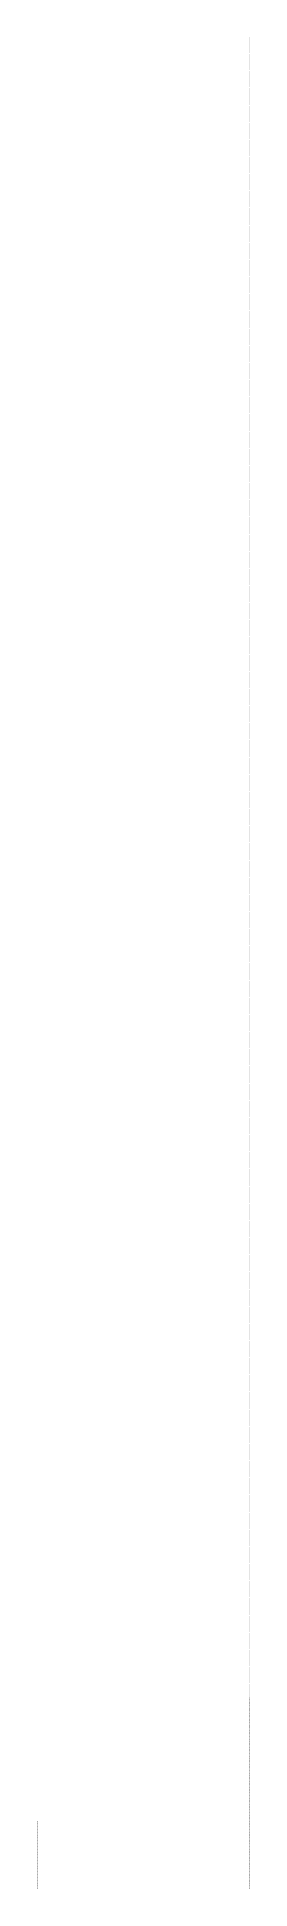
# Model space of a CAD drawing. Header units: centimetres. Extents: x -13000 to 4121, y -7606 to 8720.
# Drawn here: x -13000 to -11999, y 0 to 8720 of the extents above; entities that cross this region are included whole.
import ezdxf

# ---------------------------------------------------------------- set-up
doc = ezdxf.new("R2010")
doc.units = ezdxf.units.CM
for name, color, linetype in [('Hachura', 251, 'Continuous'), ('Painéis', 200, 'Continuous'), ('SARR_2.2x7', 40, 'Continuous'), ('Texto Seção', 7, 'Continuous')]:
    doc.layers.add(name, color=color, linetype=linetype)

msp = doc.modelspace()

# ---------------------------------------------------------------- linework, layer by layer
at = {"layer": 'Cota Seção (2x)'}
for p, q in [((-13000, 320), (-12999, 320)), ((-13000, 318), (-12999, 318)), ((-13000, 316), (-12999, 316)), ((-13000, 314), (-12999, 314)), ((-13000, 312), (-12999, 312)), ((-13000, 310), (-12999, 310)), ((-13000, 308), (-12999, 308)), ((-13000, 306), (-12999, 306)), ((-13000, 304), (-12999, 304)), ((-13000, 302), (-12999, 302)), ((-13000, 300), (-12999, 300)), ((-13000, 298), (-12999, 298)), ((-13000, 296), (-12999, 296)), ((-13000, 294), (-12999, 294)), ((-13000, 292), (-12999, 292)), ((-13000, 290), (-12999, 290)), ((-13000, 288), (-12999, 288)), ((-13000, 286), (-12999, 286)), ((-13000, 284), (-12999, 284)), ((-13000, 282), (-12999, 282)), ((-13000, 280), (-12999, 280)), ((-13000, 278), (-12999, 278)), ((-13000, 276), (-12999, 276)), ((-13000, 274), (-12999, 274)), ((-13000, 272), (-12999, 272)), ((-13000, 270), (-12999, 270)), ((-13000, 268), (-12999, 268)), ((-13000, 266), (-12999, 266)), ((-13000, 264), (-12999, 264)), ((-13000, 262), (-12999, 262)), ((-13000, 260), (-12999, 260)), ((-13000, 258), (-12999, 258)), ((-13000, 256), (-12999, 256)), ((-13000, 254), (-12999, 254)), ((-13000, 252), (-12999, 252)), ((-13000, 250), (-12999, 250)), ((-13000, 248), (-12999, 248)), ((-13000, 246), (-12999, 246)), ((-13000, 244), (-12999, 244)), ((-13000, 242), (-12999, 242)), ((-13000, 240), (-12999, 240)), ((-13000, 238), (-12999, 238)), ((-13000, 236), (-12999, 236)), ((-13000, 234), (-12999, 234)), ((-13000, 232), (-12999, 232)), ((-13000, 230), (-12999, 230)), ((-13000, 228), (-12999, 228)), ((-13000, 226), (-12999, 226)), ((-13000, 224), (-12999, 224)), ((-13000, 222), (-12999, 222)), ((-13000, 220), (-12999, 220)), ((-13000, 218), (-12999, 218)), ((-13000, 216), (-12999, 216)), ((-13000, 214), (-12999, 214)), ((-13000, 212), (-12999, 212)), ((-13000, 210), (-12999, 210)), ((-13000, 208), (-12999, 208)), ((-13000, 206), (-12999, 206)), ((-13000, 204), (-12999, 204)), ((-13000, 202), (-12999, 202)), ((-13000, 200), (-12999, 200)), ((-13000, 198), (-12999, 198)), ((-13000, 196), (-12999, 196)), ((-13000, 194), (-12999, 194)), ((-13000, 192), (-12999, 192)), ((-13000, 190), (-12999, 190)), ((-13000, 188), (-12999, 188)), ((-13000, 186), (-12999, 186)), ((-13000, 184), (-12999, 184)), ((-13000, 182), (-12999, 182)), ((-13000, 180), (-12999, 180)), ((-13000, 178), (-12999, 178)), ((-13000, 176), (-12999, 176)), ((-13000, 174), (-12999, 174)), ((-13000, 172), (-12999, 172)), ((-13000, 170), (-12999, 170)), ((-13000, 168), (-12999, 168)), ((-13000, 166), (-12999, 166)), ((-13000, 164), (-12999, 164)), ((-13000, 162), (-12999, 162)), ((-13000, 160), (-12999, 160)), ((-13000, 158), (-12999, 158)), ((-13000, 156), (-12999, 156)), ((-13000, 154), (-12999, 154)), ((-13000, 152), (-12999, 152)), ((-13000, 150), (-12999, 150)), ((-13000, 148), (-12999, 148)), ((-13000, 146), (-12999, 146)), ((-13000, 144), (-12999, 144)), ((-13000, 142), (-12999, 142)), ((-13000, 140), (-12999, 140)), ((-13000, 138), (-12999, 138)), ((-13000, 136), (-12999, 136)), ((-13000, 134), (-12999, 134)), ((-13000, 132), (-12999, 132)), ((-13000, 130), (-12999, 130)), ((-13000, 128), (-12999, 128)), ((-13000, 126), (-12999, 126)), ((-13000, 124), (-12999, 124)), ((-13000, 122), (-12999, 122)), ((-13000, 120), (-12999, 120)), ((-13000, 118), (-12999, 118)), ((-13000, 116), (-12999, 116)), ((-13000, 114), (-12999, 114)), ((-13000, 112), (-12999, 112)), ((-13000, 110), (-12999, 110)), ((-13000, 108), (-12999, 108)), ((-13000, 106), (-12999, 106)), ((-13000, 104), (-12999, 104)), ((-13000, 102), (-12999, 102)), ((-13000, 100), (-12999, 100)), ((-13000, 98), (-12999, 98)), ((-13000, 96), (-12999, 96)), ((-13000, 94), (-12999, 94)), ((-13000, 92), (-12999, 92)), ((-13000, 90), (-12999, 90)), ((-13000, 88), (-12999, 88)), ((-13000, 86), (-12999, 86)), ((-13000, 84), (-12999, 84)), ((-13000, 82), (-12999, 82)), ((-13000, 80), (-12999, 80)), ((-13000, 78), (-12999, 78)), ((-13000, 76), (-12999, 76)), ((-13000, 74), (-12999, 74)), ((-13000, 72), (-12999, 72)), ((-13000, 70), (-12999, 70)), ((-13000, 68), (-12999, 68)), ((-13000, 66), (-12999, 66)), ((-13000, 64), (-12999, 64)), ((-13000, 62), (-12999, 62)), ((-13000, 60), (-12999, 60)), ((-13000, 58), (-12999, 58)), ((-13000, 56), (-12999, 56)), ((-13000, 54), (-12999, 54)), ((-13000, 52), (-12999, 52)), ((-13000, 50), (-12999, 50)), ((-13000, 48), (-12999, 48)), ((-13000, 46), (-12999, 46)), ((-13000, 44), (-12999, 44)), ((-13000, 42), (-12999, 42)), ((-13000, 40), (-12999, 40)), ((-13000, 38), (-12999, 38)), ((-13000, 36), (-12999, 36)), ((-13000, 34), (-12999, 34)), ((-13000, 32), (-12999, 32)), ((-13000, 30), (-12999, 30)), ((-13000, 28), (-12999, 28)), ((-13000, 26), (-12999, 26)), ((-13000, 24), (-12999, 24)), ((-13000, 22), (-12999, 22)), ((-13000, 20), (-12999, 20)), ((-13000, 18), (-12999, 18)), ((-13000, 16), (-12999, 16)), ((-13000, 14), (-12999, 14)), ((-13000, 12), (-12999, 12)), ((-13000, 10), (-12999, 10)), ((-13000, 8), (-12999, 8)), ((-13000, 6), (-12999, 6)), ((-13000, 4), (-12999, 4)), ((-13000, 2), (-12999, 2)), ((-13000, 0), (-12999, 0))]:
    msp.add_line(p, q, dxfattribs=at)
at = {"layer": 'Hachura'}
for p, q in [((-12000, 904), (-11999, 904)), ((-12000, 902), (-11999, 902)), ((-12000, 900), (-11999, 900)), ((-12000, 898), (-11999, 898)), ((-12000, 896), (-11999, 896)), ((-12000, 894), (-11999, 894)), ((-12000, 892), (-11999, 892)), ((-12000, 890), (-11999, 890)), ((-12000, 888), (-11999, 888)), ((-12000, 886), (-11999, 886)), ((-12000, 884), (-11999, 884)), ((-12000, 882), (-11999, 882)), ((-12000, 880), (-11999, 880)), ((-12000, 878), (-11999, 878)), ((-12000, 876), (-11999, 876)), ((-12000, 874), (-11999, 874)), ((-12000, 872), (-11999, 872)), ((-12000, 870), (-11999, 870)), ((-12000, 868), (-11999, 868)), ((-12000, 866), (-11999, 866)), ((-12000, 864), (-11999, 864)), ((-12000, 862), (-11999, 862)), ((-12000, 860), (-11999, 860)), ((-12000, 858), (-11999, 858)), ((-12000, 856), (-11999, 856)), ((-12000, 854), (-11999, 854)), ((-12000, 852), (-11999, 852)), ((-12000, 850), (-11999, 850)), ((-12000, 848), (-11999, 848)), ((-12000, 846), (-11999, 846)), ((-12000, 844), (-11999, 844)), ((-12000, 842), (-11999, 842)), ((-12000, 840), (-11999, 840)), ((-12000, 838), (-11999, 838)), ((-12000, 836), (-11999, 836)), ((-12000, 834), (-11999, 834)), ((-12000, 832), (-11999, 832)), ((-12000, 830), (-11999, 830)), ((-12000, 828), (-11999, 828)), ((-12000, 826), (-11999, 826)), ((-12000, 824), (-11999, 824)), ((-12000, 822), (-11999, 822)), ((-12000, 820), (-11999, 820)), ((-12000, 818), (-11999, 818)), ((-12000, 816), (-11999, 816)), ((-12000, 814), (-11999, 814)), ((-12000, 812), (-11999, 812)), ((-12000, 810), (-11999, 810)), ((-12000, 808), (-11999, 808)), ((-12000, 806), (-11999, 806)), ((-12000, 804), (-11999, 804)), ((-12000, 802), (-11999, 802)), ((-12000, 800), (-11999, 800)), ((-12000, 798), (-11999, 798)), ((-12000, 796), (-11999, 796)), ((-12000, 794), (-11999, 794)), ((-12000, 792), (-11999, 792)), ((-12000, 790), (-11999, 790)), ((-12000, 788), (-11999, 788)), ((-12000, 786), (-11999, 786)), ((-12000, 784), (-11999, 784)), ((-12000, 782), (-11999, 782)), ((-12000, 780), (-11999, 780)), ((-12000, 778), (-11999, 778)), ((-12000, 776), (-11999, 776)), ((-12000, 774), (-11999, 774)), ((-12000, 772), (-11999, 772)), ((-12000, 770), (-11999, 770)), ((-12000, 768), (-11999, 768)), ((-12000, 766), (-11999, 766)), ((-12000, 764), (-11999, 764)), ((-12000, 762), (-11999, 762)), ((-12000, 760), (-11999, 760)), ((-12000, 758), (-11999, 758)), ((-12000, 756), (-11999, 756)), ((-12000, 754), (-11999, 754)), ((-12000, 752), (-11999, 752)), ((-12000, 750), (-11999, 750)), ((-12000, 748), (-11999, 748)), ((-12000, 746), (-11999, 746)), ((-12000, 744), (-11999, 744)), ((-12000, 742), (-11999, 742)), ((-12000, 740), (-11999, 740)), ((-12000, 738), (-11999, 738)), ((-12000, 736), (-11999, 736)), ((-12000, 734), (-11999, 734)), ((-12000, 732), (-11999, 732)), ((-12000, 730), (-11999, 730)), ((-12000, 728), (-11999, 728)), ((-12000, 726), (-11999, 726)), ((-12000, 724), (-11999, 724)), ((-12000, 722), (-11999, 722)), ((-12000, 720), (-11999, 720)), ((-12000, 718), (-11999, 718)), ((-12000, 716), (-11999, 716)), ((-12000, 714), (-11999, 714)), ((-12000, 712), (-11999, 712)), ((-12000, 710), (-11999, 710)), ((-12000, 708), (-11999, 708)), ((-12000, 706), (-11999, 706)), ((-12000, 704), (-11999, 704)), ((-12000, 702), (-11999, 702)), ((-12000, 700), (-11999, 700)), ((-12000, 698), (-11999, 698)), ((-12000, 696), (-11999, 696)), ((-12000, 694), (-11999, 694)), ((-12000, 692), (-11999, 692)), ((-12000, 690), (-11999, 690)), ((-12000, 688), (-11999, 688)), ((-12000, 686), (-11999, 686)), ((-12000, 684), (-11999, 684)), ((-12000, 682), (-11999, 682)), ((-12000, 680), (-11999, 680)), ((-12000, 678), (-11999, 678)), ((-12000, 676), (-11999, 676)), ((-12000, 674), (-11999, 674)), ((-12000, 672), (-11999, 672)), ((-12000, 670), (-11999, 670)), ((-12000, 668), (-11999, 668)), ((-12000, 666), (-11999, 666)), ((-12000, 664), (-11999, 664)), ((-12000, 662), (-11999, 662)), ((-12000, 660), (-11999, 660)), ((-12000, 658), (-11999, 658)), ((-12000, 656), (-11999, 656)), ((-12000, 654), (-11999, 654)), ((-12000, 652), (-11999, 652)), ((-12000, 650), (-11999, 650)), ((-12000, 648), (-11999, 648)), ((-12000, 646), (-11999, 646)), ((-12000, 644), (-11999, 644)), ((-12000, 642), (-11999, 642)), ((-12000, 640), (-11999, 640)), ((-12000, 638), (-11999, 638)), ((-12000, 636), (-11999, 636)), ((-12000, 634), (-11999, 634)), ((-12000, 632), (-11999, 632)), ((-12000, 630), (-11999, 630)), ((-12000, 628), (-11999, 628)), ((-12000, 626), (-11999, 626)), ((-12000, 624), (-11999, 624)), ((-12000, 622), (-11999, 622)), ((-12000, 620), (-11999, 620)), ((-12000, 618), (-11999, 618)), ((-12000, 616), (-11999, 616)), ((-12000, 614), (-11999, 614)), ((-12000, 612), (-11999, 612)), ((-12000, 610), (-11999, 610)), ((-12000, 608), (-11999, 608)), ((-12000, 606), (-11999, 606)), ((-12000, 604), (-11999, 604)), ((-12000, 602), (-11999, 602)), ((-12000, 600), (-11999, 600)), ((-12000, 598), (-11999, 598)), ((-12000, 596), (-11999, 596)), ((-12000, 594), (-11999, 594)), ((-12000, 592), (-11999, 592)), ((-12000, 590), (-11999, 590)), ((-12000, 588), (-11999, 588)), ((-12000, 586), (-11999, 586)), ((-12000, 584), (-11999, 584)), ((-12000, 582), (-11999, 582)), ((-12000, 580), (-11999, 580)), ((-12000, 578), (-11999, 578)), ((-12000, 576), (-11999, 576)), ((-12000, 574), (-11999, 574)), ((-12000, 572), (-11999, 572)), ((-12000, 570), (-11999, 570)), ((-12000, 568), (-11999, 568)), ((-12000, 566), (-11999, 566)), ((-12000, 564), (-11999, 564)), ((-12000, 562), (-11999, 562)), ((-12000, 560), (-11999, 560)), ((-12000, 558), (-11999, 558)), ((-12000, 556), (-11999, 556)), ((-12000, 554), (-11999, 554)), ((-12000, 552), (-11999, 552)), ((-12000, 550), (-11999, 550)), ((-12000, 548), (-11999, 548)), ((-12000, 546), (-11999, 546)), ((-12000, 544), (-11999, 544)), ((-12000, 542), (-11999, 542)), ((-12000, 540), (-11999, 540)), ((-12000, 538), (-11999, 538)), ((-12000, 536), (-11999, 536)), ((-12000, 534), (-11999, 534)), ((-12000, 532), (-11999, 532)), ((-12000, 530), (-11999, 530)), ((-12000, 528), (-11999, 528)), ((-12000, 526), (-11999, 526)), ((-12000, 524), (-11999, 524)), ((-12000, 522), (-11999, 522)), ((-12000, 520), (-11999, 520)), ((-12000, 518), (-11999, 518)), ((-12000, 516), (-11999, 516)), ((-12000, 514), (-11999, 514)), ((-12000, 512), (-11999, 512)), ((-12000, 510), (-11999, 510)), ((-12000, 508), (-11999, 508)), ((-12000, 506), (-11999, 506)), ((-12000, 504), (-11999, 504)), ((-12000, 502), (-11999, 502)), ((-12000, 500), (-11999, 500)), ((-12000, 498), (-11999, 498)), ((-12000, 496), (-11999, 496)), ((-12000, 494), (-11999, 494)), ((-12000, 492), (-11999, 492)), ((-12000, 490), (-11999, 490)), ((-12000, 488), (-11999, 488)), ((-12000, 486), (-11999, 486)), ((-12000, 484), (-11999, 484)), ((-12000, 482), (-11999, 482)), ((-12000, 480), (-11999, 480)), ((-12000, 478), (-11999, 478)), ((-12000, 476), (-11999, 476)), ((-12000, 474), (-11999, 474)), ((-12000, 472), (-11999, 472)), ((-12000, 470), (-11999, 470)), ((-12000, 468), (-11999, 468)), ((-12000, 466), (-11999, 466)), ((-12000, 464), (-11999, 464)), ((-12000, 462), (-11999, 462)), ((-12000, 460), (-11999, 460)), ((-12000, 458), (-11999, 458)), ((-12000, 456), (-11999, 456)), ((-12000, 454), (-11999, 454)), ((-12000, 452), (-11999, 452)), ((-12000, 450), (-11999, 450)), ((-12000, 448), (-11999, 448)), ((-12000, 446), (-11999, 446)), ((-12000, 444), (-11999, 444)), ((-12000, 442), (-11999, 442)), ((-12000, 440), (-11999, 440)), ((-12000, 438), (-11999, 438)), ((-12000, 436), (-11999, 436)), ((-12000, 434), (-11999, 434)), ((-12000, 432), (-11999, 432)), ((-12000, 430), (-11999, 430)), ((-12000, 428), (-11999, 428)), ((-12000, 426), (-11999, 426)), ((-12000, 424), (-11999, 424)), ((-12000, 422), (-11999, 422)), ((-12000, 420), (-11999, 420)), ((-12000, 418), (-11999, 418)), ((-12000, 416), (-11999, 416)), ((-12000, 414), (-11999, 414)), ((-12000, 412), (-11999, 412)), ((-12000, 410), (-11999, 410)), ((-12000, 408), (-11999, 408)), ((-12000, 406), (-11999, 406)), ((-12000, 404), (-11999, 404)), ((-12000, 402), (-11999, 402)), ((-12000, 400), (-11999, 400)), ((-12000, 398), (-11999, 398)), ((-12000, 396), (-11999, 396)), ((-12000, 394), (-11999, 394)), ((-12000, 392), (-11999, 392)), ((-12000, 390), (-11999, 390)), ((-12000, 388), (-11999, 388)), ((-12000, 386), (-11999, 386)), ((-12000, 384), (-11999, 384)), ((-12000, 382), (-11999, 382)), ((-12000, 380), (-11999, 380)), ((-12000, 378), (-11999, 378)), ((-12000, 376), (-11999, 376)), ((-12000, 374), (-11999, 374)), ((-12000, 372), (-11999, 372)), ((-12000, 370), (-11999, 370)), ((-12000, 368), (-11999, 368)), ((-12000, 366), (-11999, 366)), ((-12000, 364), (-11999, 364)), ((-12000, 362), (-11999, 362)), ((-12000, 360), (-11999, 360)), ((-12000, 358), (-11999, 358)), ((-12000, 356), (-11999, 356)), ((-12000, 354), (-11999, 354)), ((-12000, 352), (-11999, 352)), ((-12000, 350), (-11999, 350)), ((-12000, 348), (-11999, 348)), ((-12000, 346), (-11999, 346)), ((-12000, 344), (-11999, 344)), ((-12000, 342), (-11999, 342)), ((-12000, 340), (-11999, 340)), ((-12000, 338), (-11999, 338)), ((-12000, 336), (-11999, 336)), ((-12000, 334), (-11999, 334)), ((-12000, 332), (-11999, 332)), ((-12000, 330), (-11999, 330)), ((-12000, 328), (-11999, 328)), ((-12000, 326), (-11999, 326)), ((-12000, 324), (-11999, 324)), ((-12000, 322), (-11999, 322)), ((-12000, 320), (-11999, 320)), ((-12000, 318), (-11999, 318)), ((-12000, 316), (-11999, 316)), ((-12000, 314), (-11999, 314)), ((-12000, 312), (-11999, 312)), ((-12000, 310), (-11999, 310)), ((-12000, 308), (-11999, 308)), ((-12000, 306), (-11999, 306)), ((-12000, 304), (-11999, 304)), ((-12000, 302), (-11999, 302)), ((-12000, 300), (-11999, 300)), ((-12000, 298), (-11999, 298)), ((-12000, 296), (-11999, 296)), ((-12000, 294), (-11999, 294)), ((-12000, 292), (-11999, 292)), ((-12000, 290), (-11999, 290)), ((-12000, 288), (-11999, 288)), ((-12000, 286), (-11999, 286)), ((-12000, 284), (-11999, 284)), ((-12000, 282), (-11999, 282)), ((-12000, 280), (-11999, 280)), ((-12000, 278), (-11999, 278)), ((-12000, 276), (-11999, 276)), ((-12000, 274), (-11999, 274)), ((-12000, 272), (-11999, 272)), ((-12000, 270), (-11999, 270)), ((-12000, 268), (-11999, 268)), ((-12000, 266), (-11999, 266)), ((-12000, 264), (-11999, 264)), ((-12000, 262), (-11999, 262)), ((-12000, 260), (-11999, 260)), ((-12000, 258), (-11999, 258)), ((-12000, 256), (-11999, 256)), ((-12000, 254), (-11999, 254)), ((-12000, 252), (-11999, 252)), ((-12000, 250), (-11999, 250)), ((-12000, 248), (-11999, 248)), ((-12000, 246), (-11999, 246)), ((-12000, 244), (-11999, 244)), ((-12000, 242), (-11999, 242)), ((-12000, 240), (-11999, 240)), ((-12000, 238), (-11999, 238)), ((-12000, 236), (-11999, 236)), ((-12000, 234), (-11999, 234)), ((-12000, 232), (-11999, 232)), ((-12000, 230), (-11999, 230)), ((-12000, 228), (-11999, 228)), ((-12000, 226), (-11999, 226)), ((-12000, 224), (-11999, 224)), ((-12000, 222), (-11999, 222)), ((-12000, 220), (-11999, 220)), ((-12000, 218), (-11999, 218)), ((-12000, 216), (-11999, 216)), ((-12000, 214), (-11999, 214)), ((-12000, 212), (-11999, 212)), ((-12000, 210), (-11999, 210)), ((-12000, 208), (-11999, 208)), ((-12000, 206), (-11999, 206)), ((-12000, 204), (-11999, 204)), ((-12000, 202), (-11999, 202)), ((-12000, 200), (-11999, 200)), ((-12000, 198), (-11999, 198)), ((-12000, 196), (-11999, 196)), ((-12000, 194), (-11999, 194)), ((-12000, 192), (-11999, 192)), ((-12000, 190), (-11999, 190)), ((-12000, 188), (-11999, 188)), ((-12000, 186), (-11999, 186)), ((-12000, 184), (-11999, 184)), ((-12000, 182), (-11999, 182)), ((-12000, 180), (-11999, 180)), ((-12000, 178), (-11999, 178)), ((-12000, 176), (-11999, 176)), ((-12000, 174), (-11999, 174)), ((-12000, 172), (-11999, 172)), ((-12000, 170), (-11999, 170)), ((-12000, 168), (-11999, 168)), ((-12000, 166), (-11999, 166)), ((-12000, 164), (-11999, 164)), ((-12000, 162), (-11999, 162)), ((-12000, 160), (-11999, 160)), ((-12000, 158), (-11999, 158)), ((-12000, 156), (-11999, 156)), ((-12000, 154), (-11999, 154)), ((-12000, 152), (-11999, 152)), ((-12000, 150), (-11999, 150)), ((-12000, 148), (-11999, 148)), ((-12000, 146), (-11999, 146)), ((-12000, 144), (-11999, 144)), ((-12000, 142), (-11999, 142)), ((-12000, 140), (-11999, 140)), ((-12000, 138), (-11999, 138)), ((-12000, 136), (-11999, 136)), ((-12000, 134), (-11999, 134)), ((-12000, 132), (-11999, 132)), ((-12000, 130), (-11999, 130)), ((-12000, 128), (-11999, 128)), ((-12000, 126), (-11999, 126)), ((-12000, 124), (-11999, 124)), ((-12000, 122), (-11999, 122)), ((-12000, 120), (-11999, 120)), ((-12000, 118), (-11999, 118)), ((-12000, 116), (-11999, 116)), ((-12000, 114), (-11999, 114)), ((-12000, 112), (-11999, 112)), ((-12000, 110), (-11999, 110)), ((-12000, 108), (-11999, 108)), ((-12000, 106), (-11999, 106)), ((-12000, 104), (-11999, 104)), ((-12000, 102), (-11999, 102)), ((-12000, 100), (-11999, 100)), ((-12000, 98), (-11999, 98)), ((-12000, 96), (-11999, 96)), ((-12000, 94), (-11999, 94)), ((-12000, 92), (-11999, 92)), ((-12000, 90), (-11999, 90)), ((-12000, 88), (-11999, 88)), ((-12000, 86), (-11999, 86)), ((-12000, 84), (-11999, 84)), ((-12000, 82), (-11999, 82)), ((-12000, 80), (-11999, 80)), ((-12000, 78), (-11999, 78)), ((-12000, 76), (-11999, 76)), ((-12000, 74), (-11999, 74)), ((-12000, 72), (-11999, 72)), ((-12000, 70), (-11999, 70)), ((-12000, 68), (-11999, 68)), ((-12000, 66), (-11999, 66)), ((-12000, 64), (-11999, 64)), ((-12000, 62), (-11999, 62)), ((-12000, 60), (-11999, 60)), ((-12000, 58), (-11999, 58)), ((-12000, 56), (-11999, 56)), ((-12000, 54), (-11999, 54)), ((-12000, 52), (-11999, 52)), ((-12000, 50), (-11999, 50)), ((-12000, 48), (-11999, 48)), ((-12000, 46), (-11999, 46)), ((-12000, 44), (-11999, 44)), ((-12000, 42), (-11999, 42)), ((-12000, 40), (-11999, 40)), ((-12000, 38), (-11999, 38)), ((-12000, 36), (-11999, 36)), ((-12000, 34), (-11999, 34)), ((-12000, 32), (-11999, 32)), ((-12000, 30), (-11999, 30)), ((-12000, 28), (-11999, 28)), ((-12000, 26), (-11999, 26)), ((-12000, 24), (-11999, 24)), ((-12000, 22), (-11999, 22)), ((-12000, 20), (-11999, 20)), ((-12000, 18), (-11999, 18)), ((-12000, 16), (-11999, 16)), ((-12000, 14), (-11999, 14)), ((-12000, 12), (-11999, 12)), ((-12000, 10), (-11999, 10)), ((-12000, 8), (-11999, 8)), ((-12000, 6), (-11999, 6)), ((-12000, 4), (-11999, 4)), ((-12000, 2), (-11999, 2)), ((-12000, 0), (-11999, 0))]:
    msp.add_line(p, q, dxfattribs=at)
at = {"layer": 'Painéis'}
for p, q in [((-12000, 308), (-11999, 308)), ((-12000, 306), (-11999, 306)), ((-12000, 304), (-11999, 304)), ((-12000, 302), (-11999, 302)), ((-12000, 300), (-11999, 300)), ((-12000, 298), (-11999, 298)), ((-12000, 296), (-11999, 296)), ((-12000, 294), (-11999, 294)), ((-12000, 292), (-11999, 292)), ((-12000, 290), (-11999, 290)), ((-12000, 288), (-11999, 288)), ((-12000, 286), (-11999, 286)), ((-12000, 284), (-11999, 284)), ((-12000, 282), (-11999, 282)), ((-12000, 280), (-11999, 280)), ((-12000, 278), (-11999, 278)), ((-12000, 276), (-11999, 276)), ((-12000, 274), (-11999, 274)), ((-12000, 272), (-11999, 272)), ((-12000, 270), (-11999, 270)), ((-12000, 268), (-11999, 268)), ((-12000, 266), (-11999, 266)), ((-12000, 264), (-11999, 264)), ((-12000, 262), (-11999, 262)), ((-12000, 260), (-11999, 260)), ((-12000, 258), (-11999, 258)), ((-12000, 256), (-11999, 256)), ((-12000, 254), (-11999, 254)), ((-12000, 252), (-11999, 252)), ((-12000, 250), (-11999, 250)), ((-12000, 248), (-11999, 248)), ((-12000, 246), (-11999, 246)), ((-12000, 244), (-11999, 244)), ((-12000, 242), (-11999, 242)), ((-12000, 240), (-11999, 240)), ((-12000, 238), (-11999, 238)), ((-12000, 236), (-11999, 236)), ((-12000, 234), (-11999, 234)), ((-12000, 232), (-11999, 232)), ((-12000, 230), (-11999, 230)), ((-12000, 228), (-11999, 228)), ((-12000, 226), (-11999, 226)), ((-12000, 224), (-11999, 224)), ((-12000, 222), (-11999, 222)), ((-12000, 220), (-11999, 220)), ((-12000, 218), (-11999, 218)), ((-12000, 216), (-11999, 216)), ((-12000, 214), (-11999, 214)), ((-12000, 212), (-11999, 212)), ((-12000, 210), (-11999, 210)), ((-12000, 208), (-11999, 208)), ((-12000, 206), (-11999, 206)), ((-12000, 204), (-11999, 204)), ((-12000, 202), (-11999, 202)), ((-12000, 200), (-11999, 200)), ((-12000, 198), (-11999, 198)), ((-12000, 196), (-11999, 196)), ((-12000, 194), (-11999, 194)), ((-12000, 192), (-11999, 192)), ((-12000, 190), (-11999, 190)), ((-12000, 188), (-11999, 188)), ((-12000, 186), (-11999, 186)), ((-12000, 184), (-11999, 184)), ((-12000, 182), (-11999, 182)), ((-12000, 180), (-11999, 180)), ((-12000, 178), (-11999, 178)), ((-12000, 176), (-11999, 176)), ((-12000, 174), (-11999, 174)), ((-12000, 172), (-11999, 172)), ((-12000, 170), (-11999, 170)), ((-12000, 168), (-11999, 168)), ((-12000, 166), (-11999, 166)), ((-12000, 164), (-11999, 164)), ((-12000, 162), (-11999, 162)), ((-12000, 160), (-11999, 160)), ((-12000, 158), (-11999, 158)), ((-12000, 156), (-11999, 156)), ((-12000, 154), (-11999, 154)), ((-12000, 152), (-11999, 152)), ((-12000, 150), (-11999, 150)), ((-12000, 148), (-11999, 148)), ((-12000, 146), (-11999, 146)), ((-12000, 144), (-11999, 144)), ((-12000, 142), (-11999, 142)), ((-12000, 140), (-11999, 140)), ((-12000, 138), (-11999, 138)), ((-12000, 136), (-11999, 136)), ((-12000, 134), (-11999, 134)), ((-12000, 132), (-11999, 132)), ((-12000, 130), (-11999, 130)), ((-12000, 128), (-11999, 128)), ((-12000, 126), (-11999, 126)), ((-12000, 124), (-11999, 124)), ((-12000, 122), (-11999, 122)), ((-12000, 120), (-11999, 120)), ((-12000, 118), (-11999, 118)), ((-12000, 116), (-11999, 116)), ((-12000, 114), (-11999, 114)), ((-12000, 112), (-11999, 112)), ((-12000, 110), (-11999, 110)), ((-12000, 108), (-11999, 108)), ((-12000, 106), (-11999, 106)), ((-12000, 104), (-11999, 104)), ((-12000, 102), (-11999, 102)), ((-12000, 100), (-11999, 100)), ((-12000, 98), (-11999, 98)), ((-12000, 96), (-11999, 96)), ((-12000, 94), (-11999, 94)), ((-12000, 92), (-11999, 92)), ((-12000, 90), (-11999, 90)), ((-12000, 88), (-11999, 88)), ((-12000, 86), (-11999, 86)), ((-12000, 84), (-11999, 84)), ((-12000, 82), (-11999, 82)), ((-12000, 80), (-11999, 80)), ((-12000, 78), (-11999, 78)), ((-12000, 76), (-11999, 76)), ((-12000, 74), (-11999, 74)), ((-12000, 72), (-11999, 72)), ((-12000, 70), (-11999, 70)), ((-12000, 68), (-11999, 68)), ((-12000, 66), (-11999, 66)), ((-12000, 64), (-11999, 64)), ((-12000, 62), (-11999, 62)), ((-12000, 60), (-11999, 60)), ((-12000, 58), (-11999, 58)), ((-12000, 56), (-11999, 56)), ((-12000, 54), (-11999, 54)), ((-12000, 52), (-11999, 52)), ((-12000, 50), (-11999, 50)), ((-12000, 48), (-11999, 48)), ((-12000, 46), (-11999, 46)), ((-12000, 44), (-11999, 44)), ((-12000, 42), (-11999, 42)), ((-12000, 40), (-11999, 40)), ((-12000, 38), (-11999, 38)), ((-12000, 36), (-11999, 36)), ((-12000, 34), (-11999, 34)), ((-12000, 32), (-11999, 32)), ((-12000, 30), (-11999, 30)), ((-12000, 28), (-11999, 28)), ((-12000, 26), (-11999, 26)), ((-12000, 24), (-11999, 24)), ((-12000, 22), (-11999, 22)), ((-12000, 20), (-11999, 20)), ((-12000, 18), (-11999, 18)), ((-12000, 16), (-11999, 16)), ((-12000, 14), (-11999, 14)), ((-12000, 12), (-11999, 12)), ((-12000, 10), (-11999, 10)), ((-12000, 8), (-11999, 8)), ((-12000, 6), (-11999, 6)), ((-12000, 4), (-11999, 4)), ((-12000, 2), (-11999, 2)), ((-12000, 0), (-11999, 0))]:
    msp.add_line(p, q, dxfattribs=at)
at = {"layer": 'SARR_2.2x7'}
for p, q in [((-12000, 8720), (-11999, 8720)), ((-12000, 8715), (-11999, 8715)), ((-12000, 8710), (-11999, 8710)), ((-12000, 8705), (-11999, 8705)), ((-12000, 8700), (-11999, 8700)), ((-12000, 8695), (-11999, 8695)), ((-12000, 8690), (-11999, 8690)), ((-12000, 8685), (-11999, 8685)), ((-12000, 8680), (-11999, 8680)), ((-12000, 8675), (-11999, 8675)), ((-12000, 8670), (-11999, 8670)), ((-12000, 8665), (-11999, 8665)), ((-12000, 8660), (-11999, 8660)), ((-12000, 8655), (-11999, 8655)), ((-12000, 8650), (-11999, 8650)), ((-12000, 8645), (-11999, 8645)), ((-12000, 8640), (-11999, 8640)), ((-12000, 8635), (-11999, 8635)), ((-12000, 8630), (-11999, 8630)), ((-12000, 8625), (-11999, 8625)), ((-12000, 8620), (-11999, 8620)), ((-12000, 8615), (-11999, 8615)), ((-12000, 8610), (-11999, 8610)), ((-12000, 8605), (-11999, 8605)), ((-12000, 8600), (-11999, 8600)), ((-12000, 8595), (-11999, 8595)), ((-12000, 8590), (-11999, 8590)), ((-12000, 8585), (-11999, 8585)), ((-12000, 8580), (-11999, 8580)), ((-12000, 8575), (-11999, 8575)), ((-12000, 8570), (-11999, 8570)), ((-12000, 8565), (-11999, 8565)), ((-12000, 8560), (-11999, 8560)), ((-12000, 8555), (-11999, 8555)), ((-12000, 8550), (-11999, 8550)), ((-12000, 8545), (-11999, 8545)), ((-12000, 8540), (-11999, 8540)), ((-12000, 8535), (-11999, 8535)), ((-12000, 8530), (-11999, 8530)), ((-12000, 8525), (-11999, 8525)), ((-12000, 8520), (-11999, 8520)), ((-12000, 8515), (-11999, 8515)), ((-12000, 8510), (-11999, 8510)), ((-12000, 8505), (-11999, 8505)), ((-12000, 8500), (-11999, 8500)), ((-12000, 8495), (-11999, 8495)), ((-12000, 8490), (-11999, 8490)), ((-12000, 8485), (-11999, 8485)), ((-12000, 8480), (-11999, 8480)), ((-12000, 8475), (-11999, 8475)), ((-12000, 8470), (-11999, 8470)), ((-12000, 8465), (-11999, 8465)), ((-12000, 8460), (-11999, 8460)), ((-12000, 8455), (-11999, 8455)), ((-12000, 8450), (-11999, 8450)), ((-12000, 8445), (-11999, 8445)), ((-12000, 8440), (-11999, 8440)), ((-12000, 8435), (-11999, 8435)), ((-12000, 8430), (-11999, 8430)), ((-12000, 8425), (-11999, 8425)), ((-12000, 8420), (-11999, 8420)), ((-12000, 8415), (-11999, 8415)), ((-12000, 8410), (-11999, 8410)), ((-12000, 8405), (-11999, 8405)), ((-12000, 8400), (-11999, 8400)), ((-12000, 8395), (-11999, 8395)), ((-12000, 8390), (-11999, 8390)), ((-12000, 8385), (-11999, 8385)), ((-12000, 8380), (-11999, 8380)), ((-12000, 8375), (-11999, 8375)), ((-12000, 8370), (-11999, 8370)), ((-12000, 8365), (-11999, 8365)), ((-12000, 8360), (-11999, 8360)), ((-12000, 8355), (-11999, 8355)), ((-12000, 8350), (-11999, 8350)), ((-12000, 8345), (-11999, 8345)), ((-12000, 8340), (-11999, 8340)), ((-12000, 8335), (-11999, 8335)), ((-12000, 8330), (-11999, 8330)), ((-12000, 8325), (-11999, 8325)), ((-12000, 8320), (-11999, 8320)), ((-12000, 8315), (-11999, 8315)), ((-12000, 8310), (-11999, 8310)), ((-12000, 8305), (-11999, 8305)), ((-12000, 8300), (-11999, 8300)), ((-12000, 8295), (-11999, 8295)), ((-12000, 8290), (-11999, 8290)), ((-12000, 8285), (-11999, 8285)), ((-12000, 8280), (-11999, 8280)), ((-12000, 8275), (-11999, 8275)), ((-12000, 8270), (-11999, 8270)), ((-12000, 8265), (-11999, 8265)), ((-12000, 8260), (-11999, 8260)), ((-12000, 8255), (-11999, 8255)), ((-12000, 8250), (-11999, 8250)), ((-12000, 8245), (-11999, 8245)), ((-12000, 8240), (-11999, 8240)), ((-12000, 8235), (-11999, 8235)), ((-12000, 8230), (-11999, 8230)), ((-12000, 8225), (-11999, 8225)), ((-12000, 8220), (-11999, 8220)), ((-12000, 8215), (-11999, 8215)), ((-12000, 8210), (-11999, 8210)), ((-12000, 8205), (-11999, 8205)), ((-12000, 8200), (-11999, 8200)), ((-12000, 8195), (-11999, 8195)), ((-12000, 8190), (-11999, 8190)), ((-12000, 8185), (-11999, 8185)), ((-12000, 8180), (-11999, 8180)), ((-12000, 8175), (-11999, 8175)), ((-12000, 8170), (-11999, 8170)), ((-12000, 8165), (-11999, 8165)), ((-12000, 8160), (-11999, 8160)), ((-12000, 8155), (-11999, 8155)), ((-12000, 8150), (-11999, 8150)), ((-12000, 8145), (-11999, 8145)), ((-12000, 8140), (-11999, 8140)), ((-12000, 8135), (-11999, 8135)), ((-12000, 8130), (-11999, 8130)), ((-12000, 8125), (-11999, 8125)), ((-12000, 8120), (-11999, 8120)), ((-12000, 8115), (-11999, 8115)), ((-12000, 8110), (-11999, 8110)), ((-12000, 8105), (-11999, 8105)), ((-12000, 8100), (-11999, 8100)), ((-12000, 8095), (-11999, 8095)), ((-12000, 8090), (-11999, 8090)), ((-12000, 8085), (-11999, 8085)), ((-12000, 8080), (-11999, 8080)), ((-12000, 8075), (-11999, 8075)), ((-12000, 8070), (-11999, 8070)), ((-12000, 8065), (-11999, 8065)), ((-12000, 8060), (-11999, 8060)), ((-12000, 8055), (-11999, 8055)), ((-12000, 8050), (-11999, 8050)), ((-12000, 8045), (-11999, 8045)), ((-12000, 8040), (-11999, 8040)), ((-12000, 8035), (-11999, 8035)), ((-12000, 8030), (-11999, 8030)), ((-12000, 8025), (-11999, 8025)), ((-12000, 8020), (-11999, 8020)), ((-12000, 8015), (-11999, 8015)), ((-12000, 8010), (-11999, 8010)), ((-12000, 8005), (-11999, 8005)), ((-12000, 8000), (-11999, 8000)), ((-12000, 7995), (-11999, 7995)), ((-12000, 7990), (-11999, 7990)), ((-12000, 7985), (-11999, 7985)), ((-12000, 7980), (-11999, 7980)), ((-12000, 7975), (-11999, 7975)), ((-12000, 7970), (-11999, 7970)), ((-12000, 7965), (-11999, 7965)), ((-12000, 7960), (-11999, 7960)), ((-12000, 7955), (-11999, 7955)), ((-12000, 7950), (-11999, 7950)), ((-12000, 7945), (-11999, 7945)), ((-12000, 7940), (-11999, 7940)), ((-12000, 7935), (-11999, 7935)), ((-12000, 7930), (-11999, 7930)), ((-12000, 7925), (-11999, 7925)), ((-12000, 7920), (-11999, 7920)), ((-12000, 7915), (-11999, 7915)), ((-12000, 7910), (-11999, 7910)), ((-12000, 7905), (-11999, 7905)), ((-12000, 7900), (-11999, 7900)), ((-12000, 7895), (-11999, 7895)), ((-12000, 7890), (-11999, 7890)), ((-12000, 7885), (-11999, 7885)), ((-12000, 7880), (-11999, 7880)), ((-12000, 7875), (-11999, 7875)), ((-12000, 7870), (-11999, 7870)), ((-12000, 7865), (-11999, 7865)), ((-12000, 7860), (-11999, 7860)), ((-12000, 7855), (-11999, 7855)), ((-12000, 7850), (-11999, 7850)), ((-12000, 7845), (-11999, 7845)), ((-12000, 7840), (-11999, 7840)), ((-12000, 7835), (-11999, 7835)), ((-12000, 7830), (-11999, 7830)), ((-12000, 7825), (-11999, 7825)), ((-12000, 7820), (-11999, 7820)), ((-12000, 7815), (-11999, 7815)), ((-12000, 7810), (-11999, 7810)), ((-12000, 7805), (-11999, 7805)), ((-12000, 7800), (-11999, 7800)), ((-12000, 7795), (-11999, 7795)), ((-12000, 7790), (-11999, 7790)), ((-12000, 7785), (-11999, 7785)), ((-12000, 7780), (-11999, 7780)), ((-12000, 7775), (-11999, 7775)), ((-12000, 7770), (-11999, 7770)), ((-12000, 7765), (-11999, 7765)), ((-12000, 7760), (-11999, 7760)), ((-12000, 7755), (-11999, 7755)), ((-12000, 7750), (-11999, 7750)), ((-12000, 7745), (-11999, 7745)), ((-12000, 7740), (-11999, 7740)), ((-12000, 7735), (-11999, 7735)), ((-12000, 7730), (-11999, 7730)), ((-12000, 7725), (-11999, 7725)), ((-12000, 7720), (-11999, 7720)), ((-12000, 7715), (-11999, 7715)), ((-12000, 7710), (-11999, 7710)), ((-12000, 7705), (-11999, 7705)), ((-12000, 7700), (-11999, 7700)), ((-12000, 7695), (-11999, 7695)), ((-12000, 7690), (-11999, 7690)), ((-12000, 7685), (-11999, 7685)), ((-12000, 7680), (-11999, 7680)), ((-12000, 7675), (-11999, 7675)), ((-12000, 7670), (-11999, 7670)), ((-12000, 7665), (-11999, 7665)), ((-12000, 7660), (-11999, 7660)), ((-12000, 7655), (-11999, 7655)), ((-12000, 7650), (-11999, 7650)), ((-12000, 7645), (-11999, 7645)), ((-12000, 7640), (-11999, 7640)), ((-12000, 7635), (-11999, 7635)), ((-12000, 7630), (-11999, 7630)), ((-12000, 7625), (-11999, 7625)), ((-12000, 7620), (-11999, 7620)), ((-12000, 7615), (-11999, 7615)), ((-12000, 7610), (-11999, 7610)), ((-12000, 7605), (-11999, 7605)), ((-12000, 7600), (-11999, 7600)), ((-12000, 7595), (-11999, 7595)), ((-12000, 7590), (-11999, 7590)), ((-12000, 7585), (-11999, 7585)), ((-12000, 7580), (-11999, 7580)), ((-12000, 7575), (-11999, 7575)), ((-12000, 7570), (-11999, 7570)), ((-12000, 7565), (-11999, 7565)), ((-12000, 7560), (-11999, 7560)), ((-12000, 7555), (-11999, 7555)), ((-12000, 7550), (-11999, 7550)), ((-12000, 7545), (-11999, 7545)), ((-12000, 7540), (-11999, 7540)), ((-12000, 7535), (-11999, 7535)), ((-12000, 7530), (-11999, 7530)), ((-12000, 7525), (-11999, 7525)), ((-12000, 7520), (-11999, 7520)), ((-12000, 7515), (-11999, 7515)), ((-12000, 7510), (-11999, 7510)), ((-12000, 7505), (-11999, 7505)), ((-12000, 7500), (-11999, 7500)), ((-12000, 7495), (-11999, 7495)), ((-12000, 7490), (-11999, 7490)), ((-12000, 7485), (-11999, 7485)), ((-12000, 7480), (-11999, 7480)), ((-12000, 7475), (-11999, 7475)), ((-12000, 7470), (-11999, 7470)), ((-12000, 7465), (-11999, 7465)), ((-12000, 7460), (-11999, 7460)), ((-12000, 7455), (-11999, 7455)), ((-12000, 7450), (-11999, 7450)), ((-12000, 7445), (-11999, 7445)), ((-12000, 7440), (-11999, 7440)), ((-12000, 7435), (-11999, 7435)), ((-12000, 7430), (-11999, 7430)), ((-12000, 7425), (-11999, 7425)), ((-12000, 7420), (-11999, 7420)), ((-12000, 7415), (-11999, 7415)), ((-12000, 7410), (-11999, 7410)), ((-12000, 7405), (-11999, 7405)), ((-12000, 7400), (-11999, 7400)), ((-12000, 7395), (-11999, 7395)), ((-12000, 7390), (-11999, 7390)), ((-12000, 7385), (-11999, 7385)), ((-12000, 7380), (-11999, 7380)), ((-12000, 7375), (-11999, 7375)), ((-12000, 7370), (-11999, 7370)), ((-12000, 7365), (-11999, 7365)), ((-12000, 7360), (-11999, 7360)), ((-12000, 7355), (-11999, 7355)), ((-12000, 7350), (-11999, 7350)), ((-12000, 7345), (-11999, 7345)), ((-12000, 7340), (-11999, 7340)), ((-12000, 7335), (-11999, 7335)), ((-12000, 7330), (-11999, 7330)), ((-12000, 7325), (-11999, 7325)), ((-12000, 7320), (-11999, 7320)), ((-12000, 7315), (-11999, 7315)), ((-12000, 7310), (-11999, 7310)), ((-12000, 7305), (-11999, 7305)), ((-12000, 7300), (-11999, 7300)), ((-12000, 7295), (-11999, 7295)), ((-12000, 7290), (-11999, 7290)), ((-12000, 7285), (-11999, 7285)), ((-12000, 7280), (-11999, 7280)), ((-12000, 7275), (-11999, 7275)), ((-12000, 7270), (-11999, 7270)), ((-12000, 7265), (-11999, 7265)), ((-12000, 7260), (-11999, 7260)), ((-12000, 7255), (-11999, 7255)), ((-12000, 7250), (-11999, 7250)), ((-12000, 7245), (-11999, 7245)), ((-12000, 7240), (-11999, 7240)), ((-12000, 7235), (-11999, 7235)), ((-12000, 7230), (-11999, 7230)), ((-12000, 7225), (-11999, 7225)), ((-12000, 7220), (-11999, 7220)), ((-12000, 7215), (-11999, 7215)), ((-12000, 7210), (-11999, 7210)), ((-12000, 7205), (-11999, 7205)), ((-12000, 7200), (-11999, 7200)), ((-12000, 7195), (-11999, 7195)), ((-12000, 7190), (-11999, 7190)), ((-12000, 7185), (-11999, 7185)), ((-12000, 7180), (-11999, 7180)), ((-12000, 7175), (-11999, 7175)), ((-12000, 7170), (-11999, 7170)), ((-12000, 7165), (-11999, 7165)), ((-12000, 7160), (-11999, 7160)), ((-12000, 7155), (-11999, 7155)), ((-12000, 7150), (-11999, 7150)), ((-12000, 7145), (-11999, 7145)), ((-12000, 7140), (-11999, 7140)), ((-12000, 7135), (-11999, 7135)), ((-12000, 7130), (-11999, 7130)), ((-12000, 7125), (-11999, 7125)), ((-12000, 7120), (-11999, 7120)), ((-12000, 7115), (-11999, 7115)), ((-12000, 7110), (-11999, 7110)), ((-12000, 7105), (-11999, 7105)), ((-12000, 7100), (-11999, 7100)), ((-12000, 7095), (-11999, 7095)), ((-12000, 7090), (-11999, 7090)), ((-12000, 7085), (-11999, 7085)), ((-12000, 7080), (-11999, 7080)), ((-12000, 7075), (-11999, 7075)), ((-12000, 7070), (-11999, 7070)), ((-12000, 7065), (-11999, 7065)), ((-12000, 7060), (-11999, 7060)), ((-12000, 7055), (-11999, 7055)), ((-12000, 7050), (-11999, 7050)), ((-12000, 7045), (-11999, 7045)), ((-12000, 7040), (-11999, 7040)), ((-12000, 7035), (-11999, 7035)), ((-12000, 7030), (-11999, 7030)), ((-12000, 7025), (-11999, 7025)), ((-12000, 7020), (-11999, 7020)), ((-12000, 7015), (-11999, 7015)), ((-12000, 7010), (-11999, 7010)), ((-12000, 7005), (-11999, 7005)), ((-12000, 7000), (-11999, 7000)), ((-12000, 6995), (-11999, 6995)), ((-12000, 6990), (-11999, 6990)), ((-12000, 6985), (-11999, 6985)), ((-12000, 6980), (-11999, 6980)), ((-12000, 6975), (-11999, 6975)), ((-12000, 6970), (-11999, 6970)), ((-12000, 6965), (-11999, 6965)), ((-12000, 6960), (-11999, 6960)), ((-12000, 6955), (-11999, 6955)), ((-12000, 6950), (-11999, 6950)), ((-12000, 6945), (-11999, 6945)), ((-12000, 6940), (-11999, 6940)), ((-12000, 6935), (-11999, 6935)), ((-12000, 6930), (-11999, 6930)), ((-12000, 6925), (-11999, 6925)), ((-12000, 6920), (-11999, 6920)), ((-12000, 6915), (-11999, 6915)), ((-12000, 6910), (-11999, 6910)), ((-12000, 6905), (-11999, 6905)), ((-12000, 6900), (-11999, 6900)), ((-12000, 6895), (-11999, 6895)), ((-12000, 6890), (-11999, 6890)), ((-12000, 6885), (-11999, 6885)), ((-12000, 6880), (-11999, 6880)), ((-12000, 6875), (-11999, 6875)), ((-12000, 6870), (-11999, 6870)), ((-12000, 6865), (-11999, 6865)), ((-12000, 6860), (-11999, 6860)), ((-12000, 6855), (-11999, 6855)), ((-12000, 6850), (-11999, 6850)), ((-12000, 6845), (-11999, 6845)), ((-12000, 6840), (-11999, 6840)), ((-12000, 6835), (-11999, 6835)), ((-12000, 6830), (-11999, 6830)), ((-12000, 6825), (-11999, 6825)), ((-12000, 6820), (-11999, 6820)), ((-12000, 6815), (-11999, 6815)), ((-12000, 6810), (-11999, 6810)), ((-12000, 6805), (-11999, 6805)), ((-12000, 6800), (-11999, 6800)), ((-12000, 6795), (-11999, 6795)), ((-12000, 6790), (-11999, 6790)), ((-12000, 6785), (-11999, 6785)), ((-12000, 6780), (-11999, 6780)), ((-12000, 6775), (-11999, 6775)), ((-12000, 6770), (-11999, 6770)), ((-12000, 6765), (-11999, 6765)), ((-12000, 6760), (-11999, 6760)), ((-12000, 6755), (-11999, 6755)), ((-12000, 6750), (-11999, 6750)), ((-12000, 6745), (-11999, 6745)), ((-12000, 6740), (-11999, 6740)), ((-12000, 6735), (-11999, 6735)), ((-12000, 6730), (-11999, 6730)), ((-12000, 6725), (-11999, 6725)), ((-12000, 6720), (-11999, 6720)), ((-12000, 6715), (-11999, 6715)), ((-12000, 6710), (-11999, 6710)), ((-12000, 6705), (-11999, 6705)), ((-12000, 6700), (-11999, 6700)), ((-12000, 6695), (-11999, 6695)), ((-12000, 6690), (-11999, 6690)), ((-12000, 6685), (-11999, 6685)), ((-12000, 6680), (-11999, 6680)), ((-12000, 6675), (-11999, 6675)), ((-12000, 6670), (-11999, 6670)), ((-12000, 6665), (-11999, 6665)), ((-12000, 6660), (-11999, 6660)), ((-12000, 6655), (-11999, 6655)), ((-12000, 6650), (-11999, 6650)), ((-12000, 6645), (-11999, 6645)), ((-12000, 6640), (-11999, 6640)), ((-12000, 6635), (-11999, 6635)), ((-12000, 6630), (-11999, 6630)), ((-12000, 6625), (-11999, 6625)), ((-12000, 6620), (-11999, 6620)), ((-12000, 6615), (-11999, 6615)), ((-12000, 6610), (-11999, 6610)), ((-12000, 6605), (-11999, 6605)), ((-12000, 6600), (-11999, 6600)), ((-12000, 6595), (-11999, 6595)), ((-12000, 6590), (-11999, 6590)), ((-12000, 6585), (-11999, 6585)), ((-12000, 6580), (-11999, 6580)), ((-12000, 6575), (-11999, 6575)), ((-12000, 6570), (-11999, 6570)), ((-12000, 6565), (-11999, 6565)), ((-12000, 6560), (-11999, 6560)), ((-12000, 6555), (-11999, 6555)), ((-12000, 6550), (-11999, 6550)), ((-12000, 6545), (-11999, 6545)), ((-12000, 6540), (-11999, 6540)), ((-12000, 6535), (-11999, 6535)), ((-12000, 6530), (-11999, 6530)), ((-12000, 6525), (-11999, 6525)), ((-12000, 6520), (-11999, 6520)), ((-12000, 6515), (-11999, 6515)), ((-12000, 6510), (-11999, 6510)), ((-12000, 6505), (-11999, 6505)), ((-12000, 6500), (-11999, 6500)), ((-12000, 6495), (-11999, 6495)), ((-12000, 6490), (-11999, 6490)), ((-12000, 6485), (-11999, 6485)), ((-12000, 6480), (-11999, 6480)), ((-12000, 6475), (-11999, 6475)), ((-12000, 6470), (-11999, 6470)), ((-12000, 6465), (-11999, 6465)), ((-12000, 6460), (-11999, 6460)), ((-12000, 6455), (-11999, 6455)), ((-12000, 6450), (-11999, 6450)), ((-12000, 6445), (-11999, 6445)), ((-12000, 6440), (-11999, 6440)), ((-12000, 6435), (-11999, 6435)), ((-12000, 6430), (-11999, 6430)), ((-12000, 6425), (-11999, 6425)), ((-12000, 6420), (-11999, 6420)), ((-12000, 6415), (-11999, 6415)), ((-12000, 6410), (-11999, 6410)), ((-12000, 6405), (-11999, 6405)), ((-12000, 6400), (-11999, 6400)), ((-12000, 6395), (-11999, 6395)), ((-12000, 6390), (-11999, 6390)), ((-12000, 6385), (-11999, 6385)), ((-12000, 6380), (-11999, 6380)), ((-12000, 6375), (-11999, 6375)), ((-12000, 6370), (-11999, 6370)), ((-12000, 6365), (-11999, 6365)), ((-12000, 6360), (-11999, 6360)), ((-12000, 6355), (-11999, 6355)), ((-12000, 6350), (-11999, 6350)), ((-12000, 6345), (-11999, 6345)), ((-12000, 6340), (-11999, 6340)), ((-12000, 6335), (-11999, 6335)), ((-12000, 6330), (-11999, 6330)), ((-12000, 6325), (-11999, 6325)), ((-12000, 6320), (-11999, 6320)), ((-12000, 6315), (-11999, 6315)), ((-12000, 6310), (-11999, 6310)), ((-12000, 6305), (-11999, 6305)), ((-12000, 6300), (-11999, 6300)), ((-12000, 6295), (-11999, 6295)), ((-12000, 6290), (-11999, 6290)), ((-12000, 6285), (-11999, 6285)), ((-12000, 6280), (-11999, 6280)), ((-12000, 6275), (-11999, 6275)), ((-12000, 6270), (-11999, 6270)), ((-12000, 6265), (-11999, 6265)), ((-12000, 6260), (-11999, 6260)), ((-12000, 6255), (-11999, 6255)), ((-12000, 6250), (-11999, 6250)), ((-12000, 6245), (-11999, 6245)), ((-12000, 6240), (-11999, 6240)), ((-12000, 6235), (-11999, 6235)), ((-12000, 6230), (-11999, 6230)), ((-12000, 6225), (-11999, 6225)), ((-12000, 6220), (-11999, 6220)), ((-12000, 6215), (-11999, 6215)), ((-12000, 6210), (-11999, 6210)), ((-12000, 6205), (-11999, 6205)), ((-12000, 6200), (-11999, 6200)), ((-12000, 6195), (-11999, 6195)), ((-12000, 6190), (-11999, 6190)), ((-12000, 6185), (-11999, 6185)), ((-12000, 6180), (-11999, 6180)), ((-12000, 6175), (-11999, 6175)), ((-12000, 6170), (-11999, 6170)), ((-12000, 6165), (-11999, 6165)), ((-12000, 6160), (-11999, 6160)), ((-12000, 6155), (-11999, 6155)), ((-12000, 6150), (-11999, 6150)), ((-12000, 6145), (-11999, 6145)), ((-12000, 6140), (-11999, 6140)), ((-12000, 6135), (-11999, 6135)), ((-12000, 6130), (-11999, 6130)), ((-12000, 6125), (-11999, 6125)), ((-12000, 6120), (-11999, 6120)), ((-12000, 6115), (-11999, 6115)), ((-12000, 6110), (-11999, 6110)), ((-12000, 6105), (-11999, 6105)), ((-12000, 6100), (-11999, 6100)), ((-12000, 6095), (-11999, 6095)), ((-12000, 6090), (-11999, 6090)), ((-12000, 6085), (-11999, 6085)), ((-12000, 6080), (-11999, 6080)), ((-12000, 6075), (-11999, 6075)), ((-12000, 6070), (-11999, 6070)), ((-12000, 6065), (-11999, 6065)), ((-12000, 6060), (-11999, 6060)), ((-12000, 6055), (-11999, 6055)), ((-12000, 6050), (-11999, 6050)), ((-12000, 6045), (-11999, 6045)), ((-12000, 6040), (-11999, 6040)), ((-12000, 6035), (-11999, 6035)), ((-12000, 6030), (-11999, 6030)), ((-12000, 6025), (-11999, 6025)), ((-12000, 6020), (-11999, 6020)), ((-12000, 6015), (-11999, 6015)), ((-12000, 6010), (-11999, 6010)), ((-12000, 6005), (-11999, 6005)), ((-12000, 6000), (-11999, 6000)), ((-12000, 5995), (-11999, 5995)), ((-12000, 5990), (-11999, 5990)), ((-12000, 5985), (-11999, 5985)), ((-12000, 5980), (-11999, 5980)), ((-12000, 5975), (-11999, 5975)), ((-12000, 5970), (-11999, 5970)), ((-12000, 5965), (-11999, 5965)), ((-12000, 5960), (-11999, 5960)), ((-12000, 5955), (-11999, 5955)), ((-12000, 5950), (-11999, 5950)), ((-12000, 5945), (-11999, 5945)), ((-12000, 5940), (-11999, 5940)), ((-12000, 5935), (-11999, 5935)), ((-12000, 5930), (-11999, 5930)), ((-12000, 5925), (-11999, 5925)), ((-12000, 5920), (-11999, 5920)), ((-12000, 5915), (-11999, 5915)), ((-12000, 5910), (-11999, 5910)), ((-12000, 5905), (-11999, 5905)), ((-12000, 5900), (-11999, 5900)), ((-12000, 5895), (-11999, 5895)), ((-12000, 5890), (-11999, 5890)), ((-12000, 5885), (-11999, 5885)), ((-12000, 5880), (-11999, 5880)), ((-12000, 5875), (-11999, 5875)), ((-12000, 5870), (-11999, 5870)), ((-12000, 5865), (-11999, 5865)), ((-12000, 5860), (-11999, 5860)), ((-12000, 5855), (-11999, 5855)), ((-12000, 5850), (-11999, 5850)), ((-12000, 5845), (-11999, 5845)), ((-12000, 5840), (-11999, 5840)), ((-12000, 5835), (-11999, 5835)), ((-12000, 5830), (-11999, 5830)), ((-12000, 5825), (-11999, 5825)), ((-12000, 5820), (-11999, 5820)), ((-12000, 5815), (-11999, 5815)), ((-12000, 5810), (-11999, 5810)), ((-12000, 5805), (-11999, 5805)), ((-12000, 5800), (-11999, 5800)), ((-12000, 5795), (-11999, 5795)), ((-12000, 5790), (-11999, 5790)), ((-12000, 5785), (-11999, 5785)), ((-12000, 5780), (-11999, 5780)), ((-12000, 5775), (-11999, 5775)), ((-12000, 5770), (-11999, 5770)), ((-12000, 5765), (-11999, 5765)), ((-12000, 5760), (-11999, 5760)), ((-12000, 5755), (-11999, 5755)), ((-12000, 5750), (-11999, 5750)), ((-12000, 5745), (-11999, 5745)), ((-12000, 5740), (-11999, 5740)), ((-12000, 5735), (-11999, 5735)), ((-12000, 5730), (-11999, 5730)), ((-12000, 5725), (-11999, 5725)), ((-12000, 5720), (-11999, 5720)), ((-12000, 5715), (-11999, 5715)), ((-12000, 5710), (-11999, 5710)), ((-12000, 5705), (-11999, 5705)), ((-12000, 5700), (-11999, 5700)), ((-12000, 5695), (-11999, 5695)), ((-12000, 5690), (-11999, 5690)), ((-12000, 5685), (-11999, 5685)), ((-12000, 5680), (-11999, 5680)), ((-12000, 5675), (-11999, 5675)), ((-12000, 5670), (-11999, 5670)), ((-12000, 5665), (-11999, 5665)), ((-12000, 5660), (-11999, 5660)), ((-12000, 5655), (-11999, 5655)), ((-12000, 5650), (-11999, 5650)), ((-12000, 5645), (-11999, 5645)), ((-12000, 5640), (-11999, 5640)), ((-12000, 5635), (-11999, 5635)), ((-12000, 5630), (-11999, 5630)), ((-12000, 5625), (-11999, 5625)), ((-12000, 5620), (-11999, 5620)), ((-12000, 5615), (-11999, 5615)), ((-12000, 5610), (-11999, 5610)), ((-12000, 5605), (-11999, 5605)), ((-12000, 5600), (-11999, 5600)), ((-12000, 5595), (-11999, 5595)), ((-12000, 5590), (-11999, 5590)), ((-12000, 5585), (-11999, 5585)), ((-12000, 5580), (-11999, 5580)), ((-12000, 5575), (-11999, 5575)), ((-12000, 5570), (-11999, 5570)), ((-12000, 5565), (-11999, 5565)), ((-12000, 5560), (-11999, 5560)), ((-12000, 5555), (-11999, 5555)), ((-12000, 5550), (-11999, 5550)), ((-12000, 5545), (-11999, 5545)), ((-12000, 5540), (-11999, 5540)), ((-12000, 5535), (-11999, 5535)), ((-12000, 5530), (-11999, 5530)), ((-12000, 5525), (-11999, 5525)), ((-12000, 5520), (-11999, 5520)), ((-12000, 5515), (-11999, 5515)), ((-12000, 5510), (-11999, 5510)), ((-12000, 5505), (-11999, 5505)), ((-12000, 5500), (-11999, 5500)), ((-12000, 5495), (-11999, 5495)), ((-12000, 5490), (-11999, 5490)), ((-12000, 5485), (-11999, 5485)), ((-12000, 5480), (-11999, 5480)), ((-12000, 5475), (-11999, 5475)), ((-12000, 5470), (-11999, 5470)), ((-12000, 5465), (-11999, 5465)), ((-12000, 5460), (-11999, 5460)), ((-12000, 5455), (-11999, 5455)), ((-12000, 5450), (-11999, 5450)), ((-12000, 5445), (-11999, 5445)), ((-12000, 5440), (-11999, 5440)), ((-12000, 5435), (-11999, 5435)), ((-12000, 5430), (-11999, 5430)), ((-12000, 5425), (-11999, 5425)), ((-12000, 5420), (-11999, 5420)), ((-12000, 5415), (-11999, 5415)), ((-12000, 5410), (-11999, 5410)), ((-12000, 5405), (-11999, 5405)), ((-12000, 5400), (-11999, 5400)), ((-12000, 5395), (-11999, 5395)), ((-12000, 5390), (-11999, 5390)), ((-12000, 5385), (-11999, 5385)), ((-12000, 5380), (-11999, 5380)), ((-12000, 5375), (-11999, 5375)), ((-12000, 5370), (-11999, 5370)), ((-12000, 5365), (-11999, 5365)), ((-12000, 5360), (-11999, 5360)), ((-12000, 5355), (-11999, 5355)), ((-12000, 5350), (-11999, 5350)), ((-12000, 5345), (-11999, 5345)), ((-12000, 5340), (-11999, 5340)), ((-12000, 5335), (-11999, 5335)), ((-12000, 5330), (-11999, 5330)), ((-12000, 5325), (-11999, 5325)), ((-12000, 5320), (-11999, 5320)), ((-12000, 5315), (-11999, 5315)), ((-12000, 5310), (-11999, 5310)), ((-12000, 5305), (-11999, 5305)), ((-12000, 5300), (-11999, 5300)), ((-12000, 5295), (-11999, 5295)), ((-12000, 5290), (-11999, 5290)), ((-12000, 5285), (-11999, 5285)), ((-12000, 5280), (-11999, 5280)), ((-12000, 5275), (-11999, 5275)), ((-12000, 5270), (-11999, 5270)), ((-12000, 5265), (-11999, 5265)), ((-12000, 5260), (-11999, 5260)), ((-12000, 5255), (-11999, 5255)), ((-12000, 5250), (-11999, 5250)), ((-12000, 5245), (-11999, 5245)), ((-12000, 5240), (-11999, 5240)), ((-12000, 5235), (-11999, 5235)), ((-12000, 5230), (-11999, 5230)), ((-12000, 5225), (-11999, 5225)), ((-12000, 5220), (-11999, 5220)), ((-12000, 5215), (-11999, 5215)), ((-12000, 5210), (-11999, 5210)), ((-12000, 5205), (-11999, 5205)), ((-12000, 5200), (-11999, 5200)), ((-12000, 5195), (-11999, 5195)), ((-12000, 5190), (-11999, 5190)), ((-12000, 5185), (-11999, 5185)), ((-12000, 5180), (-11999, 5180)), ((-12000, 5175), (-11999, 5175)), ((-12000, 5170), (-11999, 5170)), ((-12000, 5165), (-11999, 5165)), ((-12000, 5160), (-11999, 5160)), ((-12000, 5155), (-11999, 5155)), ((-12000, 5150), (-11999, 5150)), ((-12000, 5145), (-11999, 5145)), ((-12000, 5140), (-11999, 5140)), ((-12000, 5135), (-11999, 5135)), ((-12000, 5130), (-11999, 5130)), ((-12000, 5125), (-11999, 5125)), ((-12000, 5120), (-11999, 5120)), ((-12000, 5115), (-11999, 5115)), ((-12000, 5110), (-11999, 5110)), ((-12000, 5105), (-11999, 5105)), ((-12000, 5100), (-11999, 5100)), ((-12000, 5095), (-11999, 5095)), ((-12000, 5090), (-11999, 5090)), ((-12000, 5085), (-11999, 5085)), ((-12000, 5080), (-11999, 5080)), ((-12000, 5075), (-11999, 5075)), ((-12000, 5070), (-11999, 5070)), ((-12000, 5065), (-11999, 5065)), ((-12000, 5060), (-11999, 5060)), ((-12000, 5055), (-11999, 5055)), ((-12000, 5050), (-11999, 5050)), ((-12000, 5045), (-11999, 5045)), ((-12000, 5040), (-11999, 5040)), ((-12000, 5035), (-11999, 5035)), ((-12000, 5030), (-11999, 5030)), ((-12000, 5025), (-11999, 5025)), ((-12000, 5020), (-11999, 5020)), ((-12000, 5015), (-11999, 5015)), ((-12000, 5010), (-11999, 5010)), ((-12000, 5005), (-11999, 5005)), ((-12000, 5000), (-11999, 5000)), ((-12000, 4995), (-11999, 4995)), ((-12000, 4990), (-11999, 4990)), ((-12000, 4985), (-11999, 4985)), ((-12000, 4980), (-11999, 4980)), ((-12000, 4975), (-11999, 4975)), ((-12000, 4970), (-11999, 4970)), ((-12000, 4965), (-11999, 4965)), ((-12000, 4960), (-11999, 4960)), ((-12000, 4955), (-11999, 4955)), ((-12000, 4950), (-11999, 4950)), ((-12000, 4945), (-11999, 4945)), ((-12000, 4940), (-11999, 4940)), ((-12000, 4935), (-11999, 4935)), ((-12000, 4930), (-11999, 4930)), ((-12000, 4925), (-11999, 4925)), ((-12000, 4920), (-11999, 4920)), ((-12000, 4915), (-11999, 4915)), ((-12000, 4910), (-11999, 4910)), ((-12000, 4905), (-11999, 4905)), ((-12000, 4900), (-11999, 4900)), ((-12000, 4895), (-11999, 4895)), ((-12000, 4890), (-11999, 4890)), ((-12000, 4885), (-11999, 4885)), ((-12000, 4880), (-11999, 4880)), ((-12000, 4875), (-11999, 4875)), ((-12000, 4870), (-11999, 4870)), ((-12000, 4865), (-11999, 4865)), ((-12000, 4860), (-11999, 4860)), ((-12000, 4855), (-11999, 4855)), ((-12000, 4850), (-11999, 4850)), ((-12000, 4845), (-11999, 4845)), ((-12000, 4840), (-11999, 4840)), ((-12000, 4835), (-11999, 4835)), ((-12000, 4830), (-11999, 4830)), ((-12000, 4825), (-11999, 4825)), ((-12000, 4820), (-11999, 4820)), ((-12000, 4815), (-11999, 4815)), ((-12000, 4810), (-11999, 4810)), ((-12000, 4805), (-11999, 4805)), ((-12000, 4800), (-11999, 4800)), ((-12000, 4795), (-11999, 4795)), ((-12000, 4790), (-11999, 4790)), ((-12000, 4785), (-11999, 4785)), ((-12000, 4780), (-11999, 4780)), ((-12000, 4775), (-11999, 4775)), ((-12000, 4770), (-11999, 4770)), ((-12000, 4765), (-11999, 4765)), ((-12000, 4760), (-11999, 4760)), ((-12000, 4755), (-11999, 4755)), ((-12000, 4750), (-11999, 4750)), ((-12000, 4745), (-11999, 4745)), ((-12000, 4740), (-11999, 4740)), ((-12000, 4735), (-11999, 4735)), ((-12000, 4730), (-11999, 4730)), ((-12000, 4725), (-11999, 4725)), ((-12000, 4720), (-11999, 4720)), ((-12000, 4715), (-11999, 4715)), ((-12000, 4710), (-11999, 4710)), ((-12000, 4705), (-11999, 4705)), ((-12000, 4700), (-11999, 4700)), ((-12000, 4695), (-11999, 4695)), ((-12000, 4690), (-11999, 4690)), ((-12000, 4685), (-11999, 4685)), ((-12000, 4680), (-11999, 4680)), ((-12000, 4675), (-11999, 4675)), ((-12000, 4670), (-11999, 4670)), ((-12000, 4665), (-11999, 4665)), ((-12000, 4660), (-11999, 4660)), ((-12000, 4655), (-11999, 4655)), ((-12000, 4650), (-11999, 4650)), ((-12000, 4645), (-11999, 4645)), ((-12000, 4640), (-11999, 4640)), ((-12000, 4635), (-11999, 4635)), ((-12000, 4630), (-11999, 4630)), ((-12000, 4625), (-11999, 4625)), ((-12000, 4620), (-11999, 4620)), ((-12000, 4615), (-11999, 4615)), ((-12000, 4610), (-11999, 4610)), ((-12000, 4605), (-11999, 4605)), ((-12000, 4600), (-11999, 4600)), ((-12000, 4595), (-11999, 4595)), ((-12000, 4590), (-11999, 4590)), ((-12000, 4585), (-11999, 4585)), ((-12000, 4580), (-11999, 4580)), ((-12000, 4575), (-11999, 4575)), ((-12000, 4570), (-11999, 4570)), ((-12000, 4565), (-11999, 4565)), ((-12000, 4560), (-11999, 4560)), ((-12000, 4555), (-11999, 4555)), ((-12000, 4550), (-11999, 4550)), ((-12000, 4545), (-11999, 4545)), ((-12000, 4540), (-11999, 4540)), ((-12000, 4535), (-11999, 4535)), ((-12000, 4530), (-11999, 4530)), ((-12000, 4525), (-11999, 4525)), ((-12000, 4520), (-11999, 4520)), ((-12000, 4515), (-11999, 4515)), ((-12000, 4510), (-11999, 4510)), ((-12000, 4505), (-11999, 4505)), ((-12000, 4500), (-11999, 4500)), ((-12000, 4495), (-11999, 4495)), ((-12000, 4490), (-11999, 4490)), ((-12000, 4485), (-11999, 4485)), ((-12000, 4480), (-11999, 4480)), ((-12000, 4475), (-11999, 4475)), ((-12000, 4470), (-11999, 4470)), ((-12000, 4465), (-11999, 4465)), ((-12000, 4460), (-11999, 4460)), ((-12000, 4455), (-11999, 4455)), ((-12000, 4450), (-11999, 4450)), ((-12000, 4445), (-11999, 4445)), ((-12000, 4440), (-11999, 4440)), ((-12000, 4435), (-11999, 4435)), ((-12000, 4430), (-11999, 4430)), ((-12000, 4425), (-11999, 4425)), ((-12000, 4420), (-11999, 4420)), ((-12000, 4415), (-11999, 4415)), ((-12000, 4410), (-11999, 4410)), ((-12000, 4405), (-11999, 4405)), ((-12000, 4400), (-11999, 4400)), ((-12000, 4395), (-11999, 4395)), ((-12000, 4390), (-11999, 4390)), ((-12000, 4385), (-11999, 4385)), ((-12000, 4380), (-11999, 4380)), ((-12000, 4375), (-11999, 4375)), ((-12000, 4370), (-11999, 4370)), ((-12000, 4365), (-11999, 4365)), ((-12000, 4360), (-11999, 4360)), ((-12000, 4355), (-11999, 4355)), ((-12000, 4350), (-11999, 4350)), ((-12000, 4345), (-11999, 4345)), ((-12000, 4340), (-11999, 4340)), ((-12000, 4335), (-11999, 4335)), ((-12000, 4330), (-11999, 4330)), ((-12000, 4325), (-11999, 4325)), ((-12000, 4320), (-11999, 4320)), ((-12000, 4315), (-11999, 4315)), ((-12000, 4310), (-11999, 4310)), ((-12000, 4305), (-11999, 4305)), ((-12000, 4300), (-11999, 4300)), ((-12000, 4295), (-11999, 4295)), ((-12000, 4290), (-11999, 4290)), ((-12000, 4285), (-11999, 4285)), ((-12000, 4280), (-11999, 4280)), ((-12000, 4275), (-11999, 4275)), ((-12000, 4270), (-11999, 4270)), ((-12000, 4265), (-11999, 4265)), ((-12000, 4260), (-11999, 4260)), ((-12000, 4255), (-11999, 4255)), ((-12000, 4250), (-11999, 4250)), ((-12000, 4245), (-11999, 4245)), ((-12000, 4240), (-11999, 4240)), ((-12000, 4235), (-11999, 4235)), ((-12000, 4230), (-11999, 4230)), ((-12000, 4225), (-11999, 4225)), ((-12000, 4220), (-11999, 4220)), ((-12000, 4215), (-11999, 4215)), ((-12000, 4210), (-11999, 4210)), ((-12000, 4205), (-11999, 4205)), ((-12000, 4200), (-11999, 4200)), ((-12000, 4195), (-11999, 4195)), ((-12000, 4190), (-11999, 4190)), ((-12000, 4185), (-11999, 4185)), ((-12000, 4180), (-11999, 4180)), ((-12000, 4175), (-11999, 4175)), ((-12000, 4170), (-11999, 4170)), ((-12000, 4165), (-11999, 4165)), ((-12000, 4160), (-11999, 4160)), ((-12000, 4155), (-11999, 4155)), ((-12000, 4150), (-11999, 4150)), ((-12000, 4145), (-11999, 4145)), ((-12000, 4140), (-11999, 4140)), ((-12000, 4135), (-11999, 4135)), ((-12000, 4130), (-11999, 4130)), ((-12000, 4125), (-11999, 4125)), ((-12000, 4120), (-11999, 4120)), ((-12000, 4115), (-11999, 4115)), ((-12000, 4110), (-11999, 4110)), ((-12000, 4105), (-11999, 4105)), ((-12000, 4100), (-11999, 4100)), ((-12000, 4095), (-11999, 4095)), ((-12000, 4090), (-11999, 4090)), ((-12000, 4085), (-11999, 4085)), ((-12000, 4080), (-11999, 4080)), ((-12000, 4075), (-11999, 4075)), ((-12000, 4070), (-11999, 4070)), ((-12000, 4065), (-11999, 4065)), ((-12000, 4060), (-11999, 4060)), ((-12000, 4055), (-11999, 4055)), ((-12000, 4050), (-11999, 4050)), ((-12000, 4045), (-11999, 4045)), ((-12000, 4040), (-11999, 4040)), ((-12000, 4035), (-11999, 4035)), ((-12000, 4030), (-11999, 4030)), ((-12000, 4025), (-11999, 4025)), ((-12000, 4020), (-11999, 4020)), ((-12000, 4015), (-11999, 4015)), ((-12000, 4010), (-11999, 4010)), ((-12000, 4005), (-11999, 4005)), ((-12000, 4000), (-11999, 4000)), ((-12000, 3995), (-11999, 3995)), ((-12000, 3990), (-11999, 3990)), ((-12000, 3985), (-11999, 3985)), ((-12000, 3980), (-11999, 3980)), ((-12000, 3975), (-11999, 3975)), ((-12000, 3970), (-11999, 3970)), ((-12000, 3965), (-11999, 3965)), ((-12000, 3960), (-11999, 3960)), ((-12000, 3955), (-11999, 3955)), ((-12000, 3950), (-11999, 3950)), ((-12000, 3945), (-11999, 3945)), ((-12000, 3940), (-11999, 3940)), ((-12000, 3935), (-11999, 3935)), ((-12000, 3930), (-11999, 3930)), ((-12000, 3925), (-11999, 3925)), ((-12000, 3920), (-11999, 3920)), ((-12000, 3915), (-11999, 3915)), ((-12000, 3910), (-11999, 3910)), ((-12000, 3905), (-11999, 3905)), ((-12000, 3900), (-11999, 3900)), ((-12000, 3895), (-11999, 3895)), ((-12000, 3890), (-11999, 3890)), ((-12000, 3885), (-11999, 3885)), ((-12000, 3880), (-11999, 3880)), ((-12000, 3875), (-11999, 3875)), ((-12000, 3870), (-11999, 3870)), ((-12000, 3865), (-11999, 3865)), ((-12000, 3860), (-11999, 3860)), ((-12000, 3855), (-11999, 3855)), ((-12000, 3850), (-11999, 3850)), ((-12000, 3845), (-11999, 3845)), ((-12000, 3840), (-11999, 3840)), ((-12000, 3835), (-11999, 3835)), ((-12000, 3830), (-11999, 3830)), ((-12000, 3825), (-11999, 3825)), ((-12000, 3820), (-11999, 3820)), ((-12000, 3815), (-11999, 3815)), ((-12000, 3810), (-11999, 3810)), ((-12000, 3805), (-11999, 3805)), ((-12000, 3800), (-11999, 3800)), ((-12000, 3795), (-11999, 3795)), ((-12000, 3790), (-11999, 3790)), ((-12000, 3785), (-11999, 3785)), ((-12000, 3780), (-11999, 3780)), ((-12000, 3775), (-11999, 3775)), ((-12000, 3770), (-11999, 3770)), ((-12000, 3765), (-11999, 3765)), ((-12000, 3760), (-11999, 3760)), ((-12000, 3755), (-11999, 3755)), ((-12000, 3750), (-11999, 3750)), ((-12000, 3745), (-11999, 3745)), ((-12000, 3740), (-11999, 3740)), ((-12000, 3735), (-11999, 3735)), ((-12000, 3730), (-11999, 3730)), ((-12000, 3725), (-11999, 3725)), ((-12000, 3720), (-11999, 3720)), ((-12000, 3715), (-11999, 3715)), ((-12000, 3710), (-11999, 3710)), ((-12000, 3705), (-11999, 3705)), ((-12000, 3700), (-11999, 3700)), ((-12000, 3695), (-11999, 3695)), ((-12000, 3690), (-11999, 3690)), ((-12000, 3685), (-11999, 3685)), ((-12000, 3680), (-11999, 3680)), ((-12000, 3675), (-11999, 3675)), ((-12000, 3670), (-11999, 3670)), ((-12000, 3665), (-11999, 3665)), ((-12000, 3660), (-11999, 3660)), ((-12000, 3655), (-11999, 3655)), ((-12000, 3650), (-11999, 3650)), ((-12000, 3645), (-11999, 3645)), ((-12000, 3640), (-11999, 3640)), ((-12000, 3635), (-11999, 3635)), ((-12000, 3630), (-11999, 3630)), ((-12000, 3625), (-11999, 3625)), ((-12000, 3620), (-11999, 3620)), ((-12000, 3615), (-11999, 3615)), ((-12000, 3610), (-11999, 3610)), ((-12000, 3605), (-11999, 3605)), ((-12000, 3600), (-11999, 3600)), ((-12000, 3595), (-11999, 3595)), ((-12000, 3590), (-11999, 3590)), ((-12000, 3585), (-11999, 3585)), ((-12000, 3580), (-11999, 3580)), ((-12000, 3575), (-11999, 3575)), ((-12000, 3570), (-11999, 3570)), ((-12000, 3565), (-11999, 3565)), ((-12000, 3560), (-11999, 3560)), ((-12000, 3555), (-11999, 3555)), ((-12000, 3550), (-11999, 3550)), ((-12000, 3545), (-11999, 3545)), ((-12000, 3540), (-11999, 3540)), ((-12000, 3535), (-11999, 3535)), ((-12000, 3530), (-11999, 3530)), ((-12000, 3525), (-11999, 3525)), ((-12000, 3520), (-11999, 3520)), ((-12000, 3515), (-11999, 3515)), ((-12000, 3510), (-11999, 3510)), ((-12000, 3505), (-11999, 3505)), ((-12000, 3500), (-11999, 3500)), ((-12000, 3495), (-11999, 3495)), ((-12000, 3490), (-11999, 3490)), ((-12000, 3485), (-11999, 3485)), ((-12000, 3480), (-11999, 3480)), ((-12000, 3475), (-11999, 3475)), ((-12000, 3470), (-11999, 3470)), ((-12000, 3465), (-11999, 3465)), ((-12000, 3460), (-11999, 3460)), ((-12000, 3455), (-11999, 3455)), ((-12000, 3450), (-11999, 3450)), ((-12000, 3445), (-11999, 3445)), ((-12000, 3440), (-11999, 3440)), ((-12000, 3435), (-11999, 3435)), ((-12000, 3430), (-11999, 3430)), ((-12000, 3425), (-11999, 3425)), ((-12000, 3420), (-11999, 3420)), ((-12000, 3415), (-11999, 3415)), ((-12000, 3410), (-11999, 3410)), ((-12000, 3405), (-11999, 3405)), ((-12000, 3400), (-11999, 3400)), ((-12000, 3395), (-11999, 3395)), ((-12000, 3390), (-11999, 3390)), ((-12000, 3385), (-11999, 3385)), ((-12000, 3380), (-11999, 3380)), ((-12000, 3375), (-11999, 3375)), ((-12000, 3370), (-11999, 3370)), ((-12000, 3365), (-11999, 3365)), ((-12000, 3360), (-11999, 3360)), ((-12000, 3355), (-11999, 3355)), ((-12000, 3350), (-11999, 3350)), ((-12000, 3345), (-11999, 3345)), ((-12000, 3340), (-11999, 3340)), ((-12000, 3335), (-11999, 3335)), ((-12000, 3330), (-11999, 3330)), ((-12000, 3325), (-11999, 3325)), ((-12000, 3320), (-11999, 3320)), ((-12000, 3315), (-11999, 3315)), ((-12000, 3310), (-11999, 3310)), ((-12000, 3305), (-11999, 3305)), ((-12000, 3300), (-11999, 3300)), ((-12000, 3295), (-11999, 3295)), ((-12000, 3290), (-11999, 3290)), ((-12000, 3285), (-11999, 3285)), ((-12000, 3280), (-11999, 3280)), ((-12000, 3275), (-11999, 3275)), ((-12000, 3270), (-11999, 3270)), ((-12000, 3265), (-11999, 3265)), ((-12000, 3260), (-11999, 3260)), ((-12000, 3255), (-11999, 3255)), ((-12000, 3250), (-11999, 3250)), ((-12000, 3245), (-11999, 3245)), ((-12000, 3240), (-11999, 3240)), ((-12000, 3235), (-11999, 3235)), ((-12000, 3230), (-11999, 3230)), ((-12000, 3225), (-11999, 3225)), ((-12000, 3220), (-11999, 3220)), ((-12000, 3215), (-11999, 3215)), ((-12000, 3210), (-11999, 3210)), ((-12000, 3205), (-11999, 3205)), ((-12000, 3200), (-11999, 3200)), ((-12000, 3195), (-11999, 3195)), ((-12000, 3190), (-11999, 3190)), ((-12000, 3185), (-11999, 3185)), ((-12000, 3180), (-11999, 3180)), ((-12000, 3175), (-11999, 3175)), ((-12000, 3170), (-11999, 3170)), ((-12000, 3165), (-11999, 3165)), ((-12000, 3160), (-11999, 3160)), ((-12000, 3155), (-11999, 3155)), ((-12000, 3150), (-11999, 3150)), ((-12000, 3145), (-11999, 3145)), ((-12000, 3140), (-11999, 3140)), ((-12000, 3135), (-11999, 3135)), ((-12000, 3130), (-11999, 3130)), ((-12000, 3125), (-11999, 3125)), ((-12000, 3120), (-11999, 3120)), ((-12000, 3115), (-11999, 3115)), ((-12000, 3110), (-11999, 3110)), ((-12000, 3105), (-11999, 3105)), ((-12000, 3100), (-11999, 3100)), ((-12000, 3095), (-11999, 3095)), ((-12000, 3090), (-11999, 3090)), ((-12000, 3085), (-11999, 3085)), ((-12000, 3080), (-11999, 3080)), ((-12000, 3075), (-11999, 3075)), ((-12000, 3070), (-11999, 3070)), ((-12000, 3065), (-11999, 3065)), ((-12000, 3060), (-11999, 3060)), ((-12000, 3055), (-11999, 3055)), ((-12000, 3050), (-11999, 3050)), ((-12000, 3045), (-11999, 3045)), ((-12000, 3040), (-11999, 3040)), ((-12000, 3035), (-11999, 3035)), ((-12000, 3030), (-11999, 3030)), ((-12000, 3025), (-11999, 3025)), ((-12000, 3020), (-11999, 3020)), ((-12000, 3015), (-11999, 3015)), ((-12000, 3010), (-11999, 3010)), ((-12000, 3005), (-11999, 3005)), ((-12000, 3000), (-11999, 3000)), ((-12000, 2995), (-11999, 2995)), ((-12000, 2990), (-11999, 2990)), ((-12000, 2985), (-11999, 2985)), ((-12000, 2980), (-11999, 2980)), ((-12000, 2975), (-11999, 2975)), ((-12000, 2970), (-11999, 2970)), ((-12000, 2965), (-11999, 2965)), ((-12000, 2960), (-11999, 2960)), ((-12000, 2955), (-11999, 2955)), ((-12000, 2950), (-11999, 2950)), ((-12000, 2945), (-11999, 2945)), ((-12000, 2940), (-11999, 2940)), ((-12000, 2935), (-11999, 2935)), ((-12000, 2930), (-11999, 2930)), ((-12000, 2925), (-11999, 2925)), ((-12000, 2920), (-11999, 2920)), ((-12000, 2915), (-11999, 2915)), ((-12000, 2910), (-11999, 2910)), ((-12000, 2905), (-11999, 2905)), ((-12000, 2900), (-11999, 2900)), ((-12000, 2895), (-11999, 2895)), ((-12000, 2890), (-11999, 2890)), ((-12000, 2885), (-11999, 2885)), ((-12000, 2880), (-11999, 2880)), ((-12000, 2875), (-11999, 2875)), ((-12000, 2870), (-11999, 2870)), ((-12000, 2865), (-11999, 2865)), ((-12000, 2860), (-11999, 2860)), ((-12000, 2855), (-11999, 2855)), ((-12000, 2850), (-11999, 2850)), ((-12000, 2845), (-11999, 2845)), ((-12000, 2840), (-11999, 2840)), ((-12000, 2835), (-11999, 2835)), ((-12000, 2830), (-11999, 2830)), ((-12000, 2825), (-11999, 2825)), ((-12000, 2820), (-11999, 2820)), ((-12000, 2815), (-11999, 2815)), ((-12000, 2810), (-11999, 2810)), ((-12000, 2805), (-11999, 2805)), ((-12000, 2800), (-11999, 2800)), ((-12000, 2795), (-11999, 2795)), ((-12000, 2790), (-11999, 2790)), ((-12000, 2785), (-11999, 2785)), ((-12000, 2780), (-11999, 2780)), ((-12000, 2775), (-11999, 2775)), ((-12000, 2770), (-11999, 2770)), ((-12000, 2765), (-11999, 2765)), ((-12000, 2760), (-11999, 2760)), ((-12000, 2755), (-11999, 2755)), ((-12000, 2750), (-11999, 2750)), ((-12000, 2745), (-11999, 2745)), ((-12000, 2740), (-11999, 2740)), ((-12000, 2735), (-11999, 2735)), ((-12000, 2730), (-11999, 2730)), ((-12000, 2725), (-11999, 2725)), ((-12000, 2720), (-11999, 2720)), ((-12000, 2715), (-11999, 2715)), ((-12000, 2710), (-11999, 2710)), ((-12000, 2705), (-11999, 2705)), ((-12000, 2700), (-11999, 2700)), ((-12000, 2695), (-11999, 2695)), ((-12000, 2690), (-11999, 2690)), ((-12000, 2685), (-11999, 2685)), ((-12000, 2680), (-11999, 2680)), ((-12000, 2675), (-11999, 2675)), ((-12000, 2670), (-11999, 2670)), ((-12000, 2665), (-11999, 2665)), ((-12000, 2660), (-11999, 2660)), ((-12000, 2655), (-11999, 2655)), ((-12000, 2650), (-11999, 2650)), ((-12000, 2645), (-11999, 2645)), ((-12000, 2640), (-11999, 2640)), ((-12000, 2635), (-11999, 2635)), ((-12000, 2630), (-11999, 2630)), ((-12000, 2625), (-11999, 2625)), ((-12000, 2620), (-11999, 2620)), ((-12000, 2615), (-11999, 2615)), ((-12000, 2610), (-11999, 2610)), ((-12000, 2605), (-11999, 2605)), ((-12000, 2600), (-11999, 2600)), ((-12000, 2595), (-11999, 2595)), ((-12000, 2590), (-11999, 2590)), ((-12000, 2585), (-11999, 2585)), ((-12000, 2580), (-11999, 2580)), ((-12000, 2575), (-11999, 2575)), ((-12000, 2570), (-11999, 2570)), ((-12000, 2565), (-11999, 2565)), ((-12000, 2560), (-11999, 2560)), ((-12000, 2555), (-11999, 2555)), ((-12000, 2550), (-11999, 2550)), ((-12000, 2545), (-11999, 2545)), ((-12000, 2540), (-11999, 2540)), ((-12000, 2535), (-11999, 2535)), ((-12000, 2530), (-11999, 2530)), ((-12000, 2525), (-11999, 2525)), ((-12000, 2520), (-11999, 2520)), ((-12000, 2515), (-11999, 2515)), ((-12000, 2510), (-11999, 2510)), ((-12000, 2505), (-11999, 2505)), ((-12000, 2500), (-11999, 2500)), ((-12000, 2495), (-11999, 2495)), ((-12000, 2490), (-11999, 2490)), ((-12000, 2485), (-11999, 2485)), ((-12000, 2480), (-11999, 2480)), ((-12000, 2475), (-11999, 2475)), ((-12000, 2470), (-11999, 2470)), ((-12000, 2465), (-11999, 2465)), ((-12000, 2460), (-11999, 2460)), ((-12000, 2455), (-11999, 2455)), ((-12000, 2450), (-11999, 2450)), ((-12000, 2445), (-11999, 2445)), ((-12000, 2440), (-11999, 2440)), ((-12000, 2435), (-11999, 2435)), ((-12000, 2430), (-11999, 2430)), ((-12000, 2425), (-11999, 2425)), ((-12000, 2420), (-11999, 2420)), ((-12000, 2415), (-11999, 2415)), ((-12000, 2410), (-11999, 2410)), ((-12000, 2405), (-11999, 2405)), ((-12000, 2400), (-11999, 2400)), ((-12000, 2395), (-11999, 2395)), ((-12000, 2390), (-11999, 2390)), ((-12000, 2385), (-11999, 2385)), ((-12000, 2380), (-11999, 2380)), ((-12000, 2375), (-11999, 2375)), ((-12000, 2370), (-11999, 2370)), ((-12000, 2365), (-11999, 2365)), ((-12000, 2360), (-11999, 2360)), ((-12000, 2355), (-11999, 2355)), ((-12000, 2350), (-11999, 2350)), ((-12000, 2345), (-11999, 2345)), ((-12000, 2340), (-11999, 2340)), ((-12000, 2335), (-11999, 2335)), ((-12000, 2330), (-11999, 2330)), ((-12000, 2325), (-11999, 2325)), ((-12000, 2320), (-11999, 2320)), ((-12000, 2315), (-11999, 2315)), ((-12000, 2310), (-11999, 2310)), ((-12000, 2305), (-11999, 2305)), ((-12000, 2300), (-11999, 2300)), ((-12000, 2295), (-11999, 2295)), ((-12000, 2290), (-11999, 2290)), ((-12000, 2285), (-11999, 2285)), ((-12000, 2280), (-11999, 2280)), ((-12000, 2275), (-11999, 2275)), ((-12000, 2270), (-11999, 2270)), ((-12000, 2265), (-11999, 2265)), ((-12000, 2260), (-11999, 2260)), ((-12000, 2255), (-11999, 2255)), ((-12000, 2250), (-11999, 2250)), ((-12000, 2245), (-11999, 2245)), ((-12000, 2240), (-11999, 2240)), ((-12000, 2235), (-11999, 2235)), ((-12000, 2230), (-11999, 2230)), ((-12000, 2225), (-11999, 2225)), ((-12000, 2220), (-11999, 2220)), ((-12000, 2215), (-11999, 2215)), ((-12000, 2210), (-11999, 2210)), ((-12000, 2205), (-11999, 2205)), ((-12000, 2200), (-11999, 2200)), ((-12000, 2195), (-11999, 2195)), ((-12000, 2190), (-11999, 2190)), ((-12000, 2185), (-11999, 2185)), ((-12000, 2180), (-11999, 2180)), ((-12000, 2175), (-11999, 2175)), ((-12000, 2170), (-11999, 2170)), ((-12000, 2165), (-11999, 2165)), ((-12000, 2160), (-11999, 2160)), ((-12000, 2155), (-11999, 2155)), ((-12000, 2150), (-11999, 2150)), ((-12000, 2145), (-11999, 2145)), ((-12000, 2140), (-11999, 2140)), ((-12000, 2135), (-11999, 2135)), ((-12000, 2130), (-11999, 2130)), ((-12000, 2125), (-11999, 2125)), ((-12000, 2120), (-11999, 2120)), ((-12000, 2115), (-11999, 2115)), ((-12000, 2110), (-11999, 2110)), ((-12000, 2105), (-11999, 2105)), ((-12000, 2100), (-11999, 2100)), ((-12000, 2095), (-11999, 2095)), ((-12000, 2090), (-11999, 2090)), ((-12000, 2085), (-11999, 2085)), ((-12000, 2080), (-11999, 2080)), ((-12000, 2075), (-11999, 2075)), ((-12000, 2070), (-11999, 2070)), ((-12000, 2065), (-11999, 2065)), ((-12000, 2060), (-11999, 2060)), ((-12000, 2055), (-11999, 2055)), ((-12000, 2050), (-11999, 2050)), ((-12000, 2045), (-11999, 2045)), ((-12000, 2040), (-11999, 2040)), ((-12000, 2035), (-11999, 2035)), ((-12000, 2030), (-11999, 2030)), ((-12000, 2025), (-11999, 2025)), ((-12000, 2020), (-11999, 2020)), ((-12000, 2015), (-11999, 2015)), ((-12000, 2010), (-11999, 2010)), ((-12000, 2005), (-11999, 2005)), ((-12000, 2000), (-11999, 2000)), ((-12000, 1995), (-11999, 1995)), ((-12000, 1990), (-11999, 1990)), ((-12000, 1985), (-11999, 1985)), ((-12000, 1980), (-11999, 1980)), ((-12000, 1975), (-11999, 1975)), ((-12000, 1970), (-11999, 1970)), ((-12000, 1965), (-11999, 1965)), ((-12000, 1960), (-11999, 1960)), ((-12000, 1955), (-11999, 1955)), ((-12000, 1950), (-11999, 1950)), ((-12000, 1945), (-11999, 1945)), ((-12000, 1940), (-11999, 1940)), ((-12000, 1935), (-11999, 1935)), ((-12000, 1930), (-11999, 1930)), ((-12000, 1925), (-11999, 1925)), ((-12000, 1920), (-11999, 1920)), ((-12000, 1915), (-11999, 1915)), ((-12000, 1910), (-11999, 1910)), ((-12000, 1905), (-11999, 1905)), ((-12000, 1900), (-11999, 1900)), ((-12000, 1895), (-11999, 1895)), ((-12000, 1890), (-11999, 1890)), ((-12000, 1885), (-11999, 1885)), ((-12000, 1880), (-11999, 1880)), ((-12000, 1875), (-11999, 1875)), ((-12000, 1870), (-11999, 1870)), ((-12000, 1865), (-11999, 1865)), ((-12000, 1860), (-11999, 1860)), ((-12000, 1855), (-11999, 1855)), ((-12000, 1850), (-11999, 1850)), ((-12000, 1845), (-11999, 1845)), ((-12000, 1840), (-11999, 1840)), ((-12000, 1835), (-11999, 1835)), ((-12000, 1830), (-11999, 1830)), ((-12000, 1825), (-11999, 1825)), ((-12000, 1820), (-11999, 1820)), ((-12000, 1815), (-11999, 1815)), ((-12000, 1810), (-11999, 1810)), ((-12000, 1805), (-11999, 1805)), ((-12000, 1800), (-11999, 1800)), ((-12000, 1795), (-11999, 1795)), ((-12000, 1790), (-11999, 1790)), ((-12000, 1785), (-11999, 1785)), ((-12000, 1780), (-11999, 1780)), ((-12000, 1775), (-11999, 1775)), ((-12000, 1770), (-11999, 1770)), ((-12000, 1765), (-11999, 1765)), ((-12000, 1760), (-11999, 1760)), ((-12000, 1755), (-11999, 1755)), ((-12000, 1750), (-11999, 1750)), ((-12000, 1745), (-11999, 1745)), ((-12000, 1740), (-11999, 1740)), ((-12000, 1735), (-11999, 1735)), ((-12000, 1730), (-11999, 1730)), ((-12000, 1725), (-11999, 1725)), ((-12000, 1720), (-11999, 1720)), ((-12000, 1715), (-11999, 1715)), ((-12000, 1710), (-11999, 1710)), ((-12000, 1705), (-11999, 1705)), ((-12000, 1700), (-11999, 1700)), ((-12000, 1695), (-11999, 1695)), ((-12000, 1690), (-11999, 1690)), ((-12000, 1685), (-11999, 1685)), ((-12000, 1680), (-11999, 1680)), ((-12000, 1675), (-11999, 1675)), ((-12000, 1670), (-11999, 1670)), ((-12000, 1665), (-11999, 1665)), ((-12000, 1660), (-11999, 1660)), ((-12000, 1655), (-11999, 1655)), ((-12000, 1650), (-11999, 1650)), ((-12000, 1645), (-11999, 1645)), ((-12000, 1640), (-11999, 1640)), ((-12000, 1635), (-11999, 1635)), ((-12000, 1630), (-11999, 1630)), ((-12000, 1625), (-11999, 1625)), ((-12000, 1620), (-11999, 1620)), ((-12000, 1615), (-11999, 1615)), ((-12000, 1610), (-11999, 1610)), ((-12000, 1605), (-11999, 1605)), ((-12000, 1600), (-11999, 1600)), ((-12000, 1595), (-11999, 1595)), ((-12000, 1590), (-11999, 1590)), ((-12000, 1585), (-11999, 1585)), ((-12000, 1580), (-11999, 1580)), ((-12000, 1575), (-11999, 1575)), ((-12000, 1570), (-11999, 1570)), ((-12000, 1565), (-11999, 1565)), ((-12000, 1560), (-11999, 1560)), ((-12000, 1555), (-11999, 1555)), ((-12000, 1550), (-11999, 1550)), ((-12000, 1545), (-11999, 1545)), ((-12000, 1540), (-11999, 1540)), ((-12000, 1535), (-11999, 1535)), ((-12000, 1530), (-11999, 1530)), ((-12000, 1525), (-11999, 1525)), ((-12000, 1520), (-11999, 1520)), ((-12000, 1515), (-11999, 1515)), ((-12000, 1510), (-11999, 1510)), ((-12000, 1505), (-11999, 1505)), ((-12000, 1500), (-11999, 1500)), ((-12000, 1495), (-11999, 1495)), ((-12000, 1490), (-11999, 1490)), ((-12000, 1485), (-11999, 1485)), ((-12000, 1480), (-11999, 1480)), ((-12000, 1475), (-11999, 1475)), ((-12000, 1470), (-11999, 1470)), ((-12000, 1465), (-11999, 1465)), ((-12000, 1460), (-11999, 1460)), ((-12000, 1455), (-11999, 1455)), ((-12000, 1450), (-11999, 1450)), ((-12000, 1445), (-11999, 1445)), ((-12000, 1440), (-11999, 1440)), ((-12000, 1435), (-11999, 1435)), ((-12000, 1430), (-11999, 1430)), ((-12000, 1425), (-11999, 1425)), ((-12000, 1420), (-11999, 1420)), ((-12000, 1415), (-11999, 1415)), ((-12000, 1410), (-11999, 1410)), ((-12000, 1405), (-11999, 1405)), ((-12000, 1400), (-11999, 1400)), ((-12000, 1395), (-11999, 1395)), ((-12000, 1390), (-11999, 1390)), ((-12000, 1385), (-11999, 1385)), ((-12000, 1380), (-11999, 1380)), ((-12000, 1375), (-11999, 1375)), ((-12000, 1370), (-11999, 1370)), ((-12000, 1365), (-11999, 1365)), ((-12000, 1360), (-11999, 1360)), ((-12000, 1355), (-11999, 1355)), ((-12000, 1350), (-11999, 1350)), ((-12000, 1345), (-11999, 1345)), ((-12000, 1340), (-11999, 1340)), ((-12000, 1335), (-11999, 1335)), ((-12000, 1330), (-11999, 1330)), ((-12000, 1325), (-11999, 1325)), ((-12000, 1320), (-11999, 1320)), ((-12000, 1315), (-11999, 1315)), ((-12000, 1310), (-11999, 1310)), ((-12000, 1305), (-11999, 1305)), ((-12000, 1300), (-11999, 1300)), ((-12000, 1295), (-11999, 1295)), ((-12000, 1290), (-11999, 1290)), ((-12000, 1285), (-11999, 1285)), ((-12000, 1280), (-11999, 1280)), ((-12000, 1275), (-11999, 1275)), ((-12000, 1270), (-11999, 1270)), ((-12000, 1265), (-11999, 1265)), ((-12000, 1260), (-11999, 1260)), ((-12000, 1255), (-11999, 1255)), ((-12000, 1250), (-11999, 1250)), ((-12000, 1245), (-11999, 1245)), ((-12000, 1240), (-11999, 1240)), ((-12000, 1235), (-11999, 1235)), ((-12000, 1230), (-11999, 1230)), ((-12000, 1225), (-11999, 1225)), ((-12000, 1220), (-11999, 1220)), ((-12000, 1215), (-11999, 1215)), ((-12000, 1210), (-11999, 1210)), ((-12000, 1205), (-11999, 1205)), ((-12000, 1200), (-11999, 1200)), ((-12000, 1195), (-11999, 1195)), ((-12000, 1190), (-11999, 1190)), ((-12000, 1185), (-11999, 1185)), ((-12000, 1180), (-11999, 1180)), ((-12000, 1175), (-11999, 1175)), ((-12000, 1170), (-11999, 1170)), ((-12000, 1165), (-11999, 1165)), ((-12000, 1160), (-11999, 1160)), ((-12000, 1155), (-11999, 1155)), ((-12000, 1150), (-11999, 1150)), ((-12000, 1145), (-11999, 1145)), ((-12000, 1140), (-11999, 1140)), ((-12000, 1135), (-11999, 1135)), ((-12000, 1130), (-11999, 1130)), ((-12000, 1125), (-11999, 1125)), ((-12000, 1120), (-11999, 1120)), ((-12000, 1115), (-11999, 1115)), ((-12000, 1110), (-11999, 1110)), ((-12000, 1105), (-11999, 1105)), ((-12000, 1100), (-11999, 1100)), ((-12000, 1095), (-11999, 1095)), ((-12000, 1090), (-11999, 1090)), ((-12000, 1085), (-11999, 1085)), ((-12000, 1080), (-11999, 1080)), ((-12000, 1075), (-11999, 1075)), ((-12000, 1070), (-11999, 1070)), ((-12000, 1065), (-11999, 1065)), ((-12000, 1060), (-11999, 1060)), ((-12000, 1055), (-11999, 1055)), ((-12000, 1050), (-11999, 1050)), ((-12000, 1045), (-11999, 1045)), ((-12000, 1040), (-11999, 1040)), ((-12000, 1035), (-11999, 1035)), ((-12000, 1030), (-11999, 1030)), ((-12000, 1025), (-11999, 1025)), ((-12000, 1020), (-11999, 1020)), ((-12000, 1015), (-11999, 1015)), ((-12000, 1010), (-11999, 1010)), ((-12000, 1005), (-11999, 1005)), ((-12000, 1000), (-11999, 1000)), ((-12000, 995), (-11999, 995)), ((-12000, 990), (-11999, 990)), ((-12000, 985), (-11999, 985)), ((-12000, 980), (-11999, 980)), ((-12000, 975), (-11999, 975)), ((-12000, 970), (-11999, 970)), ((-12000, 965), (-11999, 965)), ((-12000, 960), (-11999, 960)), ((-12000, 955), (-11999, 955)), ((-12000, 950), (-11999, 950)), ((-12000, 945), (-11999, 945)), ((-12000, 940), (-11999, 940)), ((-12000, 935), (-11999, 935)), ((-12000, 930), (-11999, 930)), ((-12000, 925), (-11999, 925)), ((-12000, 920), (-11999, 920)), ((-12000, 915), (-11999, 915)), ((-12000, 910), (-11999, 910)), ((-12000, 905), (-11999, 905)), ((-12000, 900), (-11999, 900)), ((-12000, 895), (-11999, 895)), ((-12000, 890), (-11999, 890)), ((-12000, 885), (-11999, 885)), ((-12000, 880), (-11999, 880)), ((-12000, 875), (-11999, 875)), ((-12000, 870), (-11999, 870)), ((-12000, 865), (-11999, 865)), ((-12000, 860), (-11999, 860)), ((-12000, 855), (-11999, 855)), ((-12000, 850), (-11999, 850)), ((-12000, 845), (-11999, 845)), ((-12000, 840), (-11999, 840)), ((-12000, 835), (-11999, 835)), ((-12000, 830), (-11999, 830)), ((-12000, 825), (-11999, 825)), ((-12000, 820), (-11999, 820)), ((-12000, 815), (-11999, 815)), ((-12000, 810), (-11999, 810)), ((-12000, 805), (-11999, 805)), ((-12000, 800), (-11999, 800)), ((-12000, 795), (-11999, 795)), ((-12000, 790), (-11999, 790)), ((-12000, 785), (-11999, 785)), ((-12000, 780), (-11999, 780)), ((-12000, 775), (-11999, 775)), ((-12000, 770), (-11999, 770)), ((-12000, 765), (-11999, 765)), ((-12000, 760), (-11999, 760)), ((-12000, 755), (-11999, 755)), ((-12000, 750), (-11999, 750)), ((-12000, 745), (-11999, 745)), ((-12000, 740), (-11999, 740)), ((-12000, 735), (-11999, 735)), ((-12000, 730), (-11999, 730)), ((-12000, 725), (-11999, 725)), ((-12000, 720), (-11999, 720)), ((-12000, 715), (-11999, 715)), ((-12000, 710), (-11999, 710)), ((-12000, 705), (-11999, 705)), ((-12000, 700), (-11999, 700)), ((-12000, 695), (-11999, 695)), ((-12000, 690), (-11999, 690)), ((-12000, 685), (-11999, 685)), ((-12000, 680), (-11999, 680)), ((-12000, 675), (-11999, 675)), ((-12000, 670), (-11999, 670)), ((-12000, 665), (-11999, 665)), ((-12000, 660), (-11999, 660)), ((-12000, 655), (-11999, 655)), ((-12000, 650), (-11999, 650)), ((-12000, 645), (-11999, 645)), ((-12000, 640), (-11999, 640)), ((-12000, 635), (-11999, 635)), ((-12000, 630), (-11999, 630)), ((-12000, 625), (-11999, 625)), ((-12000, 620), (-11999, 620)), ((-12000, 615), (-11999, 615)), ((-12000, 610), (-11999, 610)), ((-12000, 605), (-11999, 605)), ((-12000, 600), (-11999, 600)), ((-12000, 595), (-11999, 595)), ((-12000, 590), (-11999, 590)), ((-12000, 585), (-11999, 585)), ((-12000, 580), (-11999, 580)), ((-12000, 575), (-11999, 575)), ((-12000, 570), (-11999, 570)), ((-12000, 565), (-11999, 565)), ((-12000, 560), (-11999, 560)), ((-12000, 555), (-11999, 555)), ((-12000, 550), (-11999, 550)), ((-12000, 545), (-11999, 545)), ((-12000, 540), (-11999, 540)), ((-12000, 535), (-11999, 535)), ((-12000, 530), (-11999, 530)), ((-12000, 525), (-11999, 525)), ((-12000, 520), (-11999, 520)), ((-12000, 515), (-11999, 515)), ((-12000, 510), (-11999, 510)), ((-12000, 505), (-11999, 505)), ((-12000, 500), (-11999, 500)), ((-12000, 495), (-11999, 495)), ((-12000, 490), (-11999, 490)), ((-12000, 485), (-11999, 485)), ((-12000, 480), (-11999, 480)), ((-12000, 475), (-11999, 475)), ((-12000, 470), (-11999, 470)), ((-12000, 465), (-11999, 465)), ((-12000, 460), (-11999, 460)), ((-12000, 455), (-11999, 455)), ((-12000, 450), (-11999, 450)), ((-12000, 445), (-11999, 445)), ((-12000, 440), (-11999, 440)), ((-12000, 435), (-11999, 435)), ((-12000, 430), (-11999, 430)), ((-12000, 425), (-11999, 425)), ((-12000, 420), (-11999, 420)), ((-12000, 415), (-11999, 415)), ((-12000, 410), (-11999, 410)), ((-12000, 405), (-11999, 405)), ((-12000, 400), (-11999, 400)), ((-12000, 395), (-11999, 395)), ((-12000, 390), (-11999, 390)), ((-12000, 385), (-11999, 385)), ((-12000, 380), (-11999, 380)), ((-12000, 375), (-11999, 375)), ((-12000, 370), (-11999, 370)), ((-12000, 365), (-11999, 365)), ((-12000, 360), (-11999, 360)), ((-12000, 355), (-11999, 355)), ((-12000, 350), (-11999, 350)), ((-12000, 345), (-11999, 345)), ((-12000, 340), (-11999, 340)), ((-12000, 335), (-11999, 335)), ((-12000, 330), (-11999, 330)), ((-12000, 325), (-11999, 325)), ((-12000, 320), (-11999, 320)), ((-12000, 315), (-11999, 315)), ((-12000, 310), (-11999, 310)), ((-12000, 305), (-11999, 305)), ((-12000, 300), (-11999, 300)), ((-12000, 295), (-11999, 295)), ((-12000, 290), (-11999, 290)), ((-12000, 285), (-11999, 285)), ((-12000, 280), (-11999, 280)), ((-12000, 275), (-11999, 275)), ((-12000, 270), (-11999, 270)), ((-12000, 265), (-11999, 265)), ((-12000, 260), (-11999, 260)), ((-12000, 255), (-11999, 255)), ((-12000, 250), (-11999, 250)), ((-12000, 245), (-11999, 245)), ((-12000, 240), (-11999, 240)), ((-12000, 235), (-11999, 235)), ((-12000, 230), (-11999, 230)), ((-12000, 225), (-11999, 225)), ((-12000, 220), (-11999, 220)), ((-12000, 215), (-11999, 215)), ((-12000, 210), (-11999, 210)), ((-12000, 205), (-11999, 205)), ((-12000, 200), (-11999, 200)), ((-12000, 195), (-11999, 195)), ((-12000, 190), (-11999, 190)), ((-12000, 185), (-11999, 185)), ((-12000, 180), (-11999, 180)), ((-12000, 175), (-11999, 175)), ((-12000, 170), (-11999, 170)), ((-12000, 165), (-11999, 165)), ((-12000, 160), (-11999, 160)), ((-12000, 155), (-11999, 155)), ((-12000, 150), (-11999, 150)), ((-12000, 145), (-11999, 145)), ((-12000, 140), (-11999, 140)), ((-12000, 135), (-11999, 135)), ((-12000, 130), (-11999, 130)), ((-12000, 125), (-11999, 125)), ((-12000, 120), (-11999, 120)), ((-12000, 115), (-11999, 115)), ((-12000, 110), (-11999, 110)), ((-12000, 105), (-11999, 105)), ((-12000, 100), (-11999, 100)), ((-12000, 95), (-11999, 95)), ((-12000, 90), (-11999, 90)), ((-12000, 85), (-11999, 85)), ((-12000, 80), (-11999, 80)), ((-12000, 75), (-11999, 75)), ((-12000, 70), (-11999, 70)), ((-12000, 65), (-11999, 65)), ((-12000, 60), (-11999, 60)), ((-12000, 55), (-11999, 55)), ((-12000, 50), (-11999, 50)), ((-12000, 45), (-11999, 45)), ((-12000, 40), (-11999, 40)), ((-12000, 35), (-11999, 35)), ((-12000, 30), (-11999, 30)), ((-12000, 25), (-11999, 25)), ((-12000, 20), (-11999, 20)), ((-12000, 15), (-11999, 15)), ((-12000, 10), (-11999, 10)), ((-12000, 5), (-11999, 5)), ((-12000, 0), (-11999, 0))]:
    msp.add_line(p, q, dxfattribs=at)
at = {"layer": 'Texto Seção'}
for p, q in [((-12000, 310), (-11999, 310)), ((-12000, 308), (-11999, 308)), ((-12000, 306), (-11999, 306)), ((-12000, 304), (-11999, 304)), ((-12000, 302), (-11999, 302)), ((-12000, 300), (-11999, 300)), ((-12000, 298), (-11999, 298)), ((-12000, 296), (-11999, 296)), ((-12000, 294), (-11999, 294)), ((-12000, 292), (-11999, 292)), ((-12000, 290), (-11999, 290)), ((-12000, 288), (-11999, 288)), ((-12000, 286), (-11999, 286)), ((-12000, 284), (-11999, 284)), ((-12000, 282), (-11999, 282)), ((-12000, 280), (-11999, 280)), ((-12000, 278), (-11999, 278)), ((-12000, 276), (-11999, 276)), ((-12000, 274), (-11999, 274)), ((-12000, 272), (-11999, 272)), ((-12000, 270), (-11999, 270)), ((-12000, 268), (-11999, 268)), ((-12000, 266), (-11999, 266)), ((-12000, 264), (-11999, 264)), ((-12000, 262), (-11999, 262)), ((-12000, 260), (-11999, 260)), ((-12000, 258), (-11999, 258)), ((-12000, 256), (-11999, 256)), ((-12000, 254), (-11999, 254)), ((-12000, 252), (-11999, 252)), ((-12000, 250), (-11999, 250)), ((-12000, 248), (-11999, 248)), ((-12000, 246), (-11999, 246)), ((-12000, 244), (-11999, 244)), ((-12000, 242), (-11999, 242)), ((-12000, 240), (-11999, 240)), ((-12000, 238), (-11999, 238)), ((-12000, 236), (-11999, 236)), ((-12000, 234), (-11999, 234)), ((-12000, 232), (-11999, 232)), ((-12000, 230), (-11999, 230)), ((-12000, 228), (-11999, 228)), ((-12000, 226), (-11999, 226)), ((-12000, 224), (-11999, 224)), ((-12000, 222), (-11999, 222)), ((-12000, 220), (-11999, 220)), ((-12000, 218), (-11999, 218)), ((-12000, 216), (-11999, 216)), ((-12000, 214), (-11999, 214)), ((-12000, 212), (-11999, 212)), ((-12000, 210), (-11999, 210)), ((-12000, 208), (-11999, 208)), ((-12000, 206), (-11999, 206)), ((-12000, 204), (-11999, 204)), ((-12000, 202), (-11999, 202)), ((-12000, 200), (-11999, 200)), ((-12000, 198), (-11999, 198)), ((-12000, 196), (-11999, 196)), ((-12000, 194), (-11999, 194)), ((-12000, 192), (-11999, 192)), ((-12000, 190), (-11999, 190)), ((-12000, 188), (-11999, 188)), ((-12000, 186), (-11999, 186)), ((-12000, 184), (-11999, 184)), ((-12000, 182), (-11999, 182)), ((-12000, 180), (-11999, 180)), ((-12000, 178), (-11999, 178)), ((-12000, 176), (-11999, 176)), ((-12000, 174), (-11999, 174)), ((-12000, 172), (-11999, 172)), ((-12000, 170), (-11999, 170)), ((-12000, 168), (-11999, 168)), ((-12000, 166), (-11999, 166)), ((-12000, 164), (-11999, 164)), ((-12000, 162), (-11999, 162)), ((-12000, 160), (-11999, 160)), ((-12000, 158), (-11999, 158)), ((-12000, 156), (-11999, 156)), ((-12000, 154), (-11999, 154)), ((-12000, 152), (-11999, 152)), ((-12000, 150), (-11999, 150)), ((-12000, 148), (-11999, 148)), ((-12000, 146), (-11999, 146)), ((-12000, 144), (-11999, 144)), ((-12000, 142), (-11999, 142)), ((-12000, 140), (-11999, 140)), ((-12000, 138), (-11999, 138)), ((-12000, 136), (-11999, 136)), ((-12000, 134), (-11999, 134)), ((-12000, 132), (-11999, 132)), ((-12000, 130), (-11999, 130)), ((-12000, 128), (-11999, 128)), ((-12000, 126), (-11999, 126)), ((-12000, 124), (-11999, 124)), ((-12000, 122), (-11999, 122)), ((-12000, 120), (-11999, 120)), ((-12000, 118), (-11999, 118)), ((-12000, 116), (-11999, 116)), ((-12000, 114), (-11999, 114)), ((-12000, 112), (-11999, 112)), ((-12000, 110), (-11999, 110)), ((-12000, 108), (-11999, 108)), ((-12000, 106), (-11999, 106)), ((-12000, 104), (-11999, 104)), ((-12000, 102), (-11999, 102)), ((-12000, 100), (-11999, 100)), ((-12000, 98), (-11999, 98)), ((-12000, 96), (-11999, 96)), ((-12000, 94), (-11999, 94)), ((-12000, 92), (-11999, 92)), ((-12000, 90), (-11999, 90)), ((-12000, 88), (-11999, 88)), ((-12000, 86), (-11999, 86)), ((-12000, 84), (-11999, 84)), ((-12000, 82), (-11999, 82)), ((-12000, 80), (-11999, 80)), ((-12000, 78), (-11999, 78)), ((-12000, 76), (-11999, 76)), ((-12000, 74), (-11999, 74)), ((-12000, 72), (-11999, 72)), ((-12000, 70), (-11999, 70)), ((-12000, 68), (-11999, 68)), ((-12000, 66), (-11999, 66)), ((-12000, 64), (-11999, 64)), ((-12000, 62), (-11999, 62)), ((-12000, 60), (-11999, 60)), ((-12000, 58), (-11999, 58)), ((-12000, 56), (-11999, 56)), ((-12000, 54), (-11999, 54)), ((-12000, 52), (-11999, 52)), ((-12000, 50), (-11999, 50)), ((-12000, 48), (-11999, 48)), ((-12000, 46), (-11999, 46)), ((-12000, 44), (-11999, 44)), ((-12000, 42), (-11999, 42)), ((-12000, 40), (-11999, 40)), ((-12000, 38), (-11999, 38)), ((-12000, 36), (-11999, 36)), ((-12000, 34), (-11999, 34)), ((-12000, 32), (-11999, 32)), ((-12000, 30), (-11999, 30)), ((-12000, 28), (-11999, 28)), ((-12000, 26), (-11999, 26)), ((-12000, 24), (-11999, 24)), ((-12000, 22), (-11999, 22)), ((-12000, 20), (-11999, 20)), ((-12000, 18), (-11999, 18)), ((-12000, 16), (-11999, 16)), ((-12000, 14), (-11999, 14)), ((-12000, 12), (-11999, 12)), ((-12000, 10), (-11999, 10)), ((-12000, 8), (-11999, 8)), ((-12000, 6), (-11999, 6)), ((-12000, 4), (-11999, 4)), ((-12000, 2), (-11999, 2)), ((-12000, 0), (-11999, 0))]:
    msp.add_line(p, q, dxfattribs=at)

doc.saveas('drawing.dxf')
